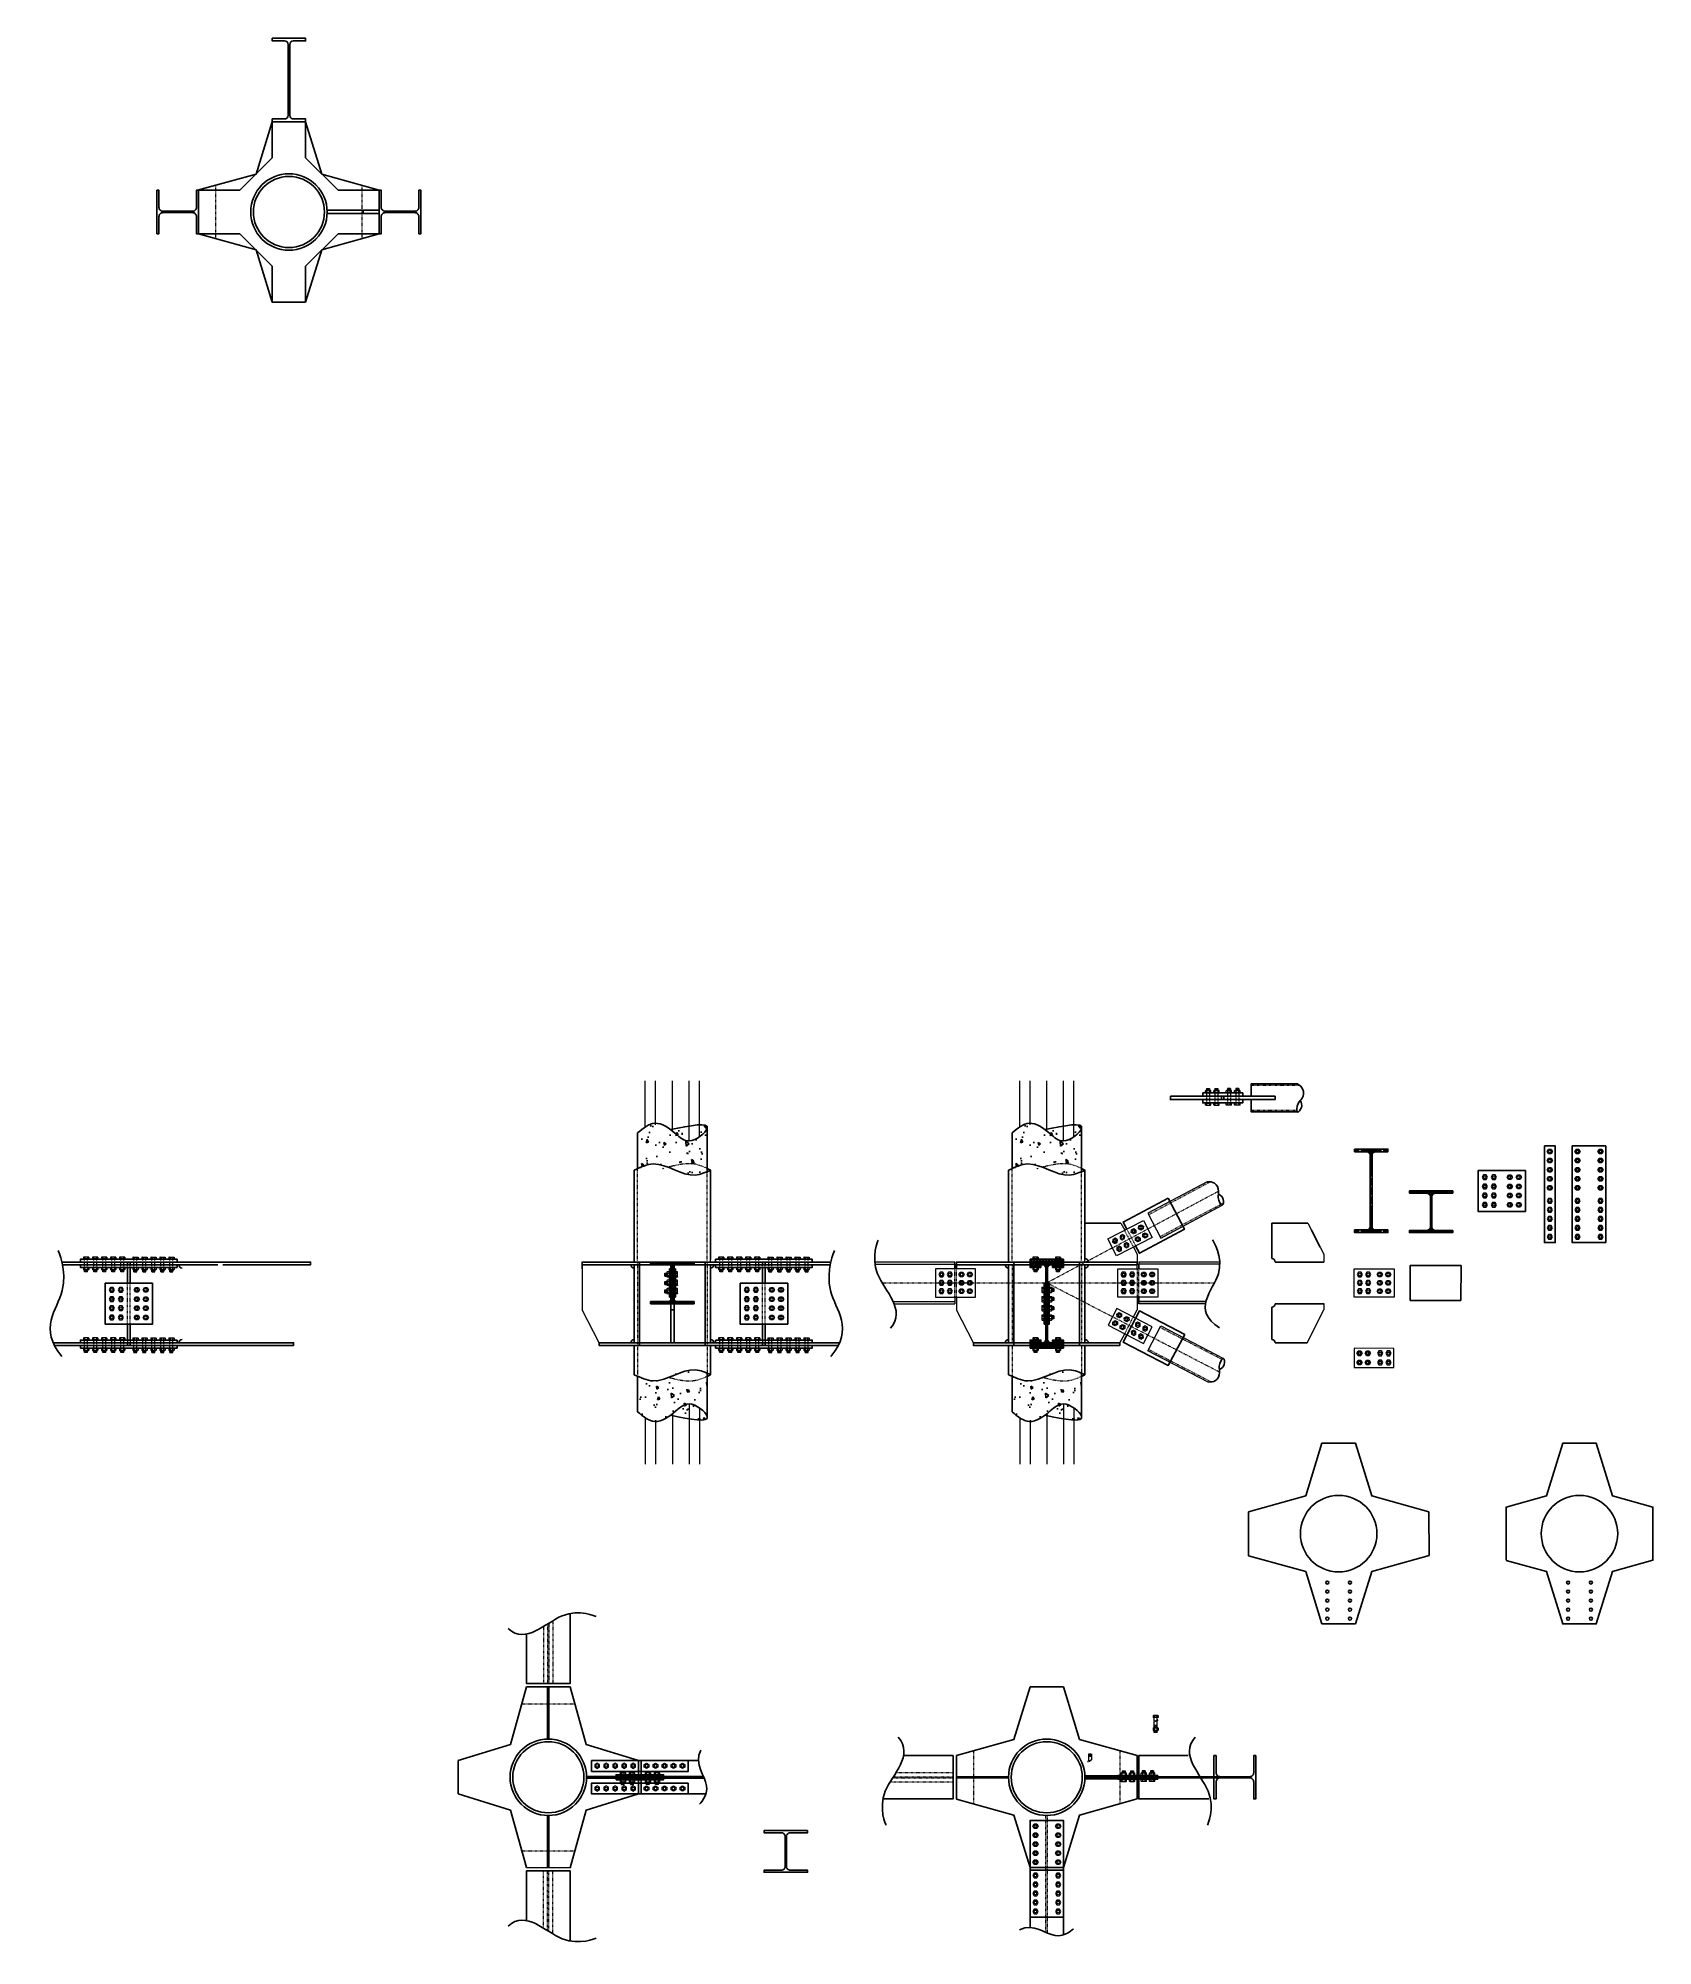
# Model space of a CAD drawing. Header units: millimetres. Extents: x -6949 to 83354, y -55091 to 16861.
# Drawn here: x 8957 to 18632, y -50931 to -39505 of the extents above; entities that cross this region are included whole.
import ezdxf

# ---------------------------------------------------------------- set-up
doc = ezdxf.new("R2010")
doc.units = ezdxf.units.MM
doc.linetypes.add('Tratto', pattern=[6.35, 3.175, -3.175])
doc.linetypes.add('TRATTO-PUNTO', pattern=[1, 0.5, -0.25, 0, -0.25])
for name, color, linetype, lineweight in [('armatura', 1, 'Continuous', 15), ('bulloni', 5, 'Continuous', 18), ('S-BEAM', 7, 'Continuous', 18), ('S-COLS', 7, 'Continuous', 18), ('S-FSTN', 7, 'Continuous', 18), ('SEZIONI acciaio - Steel sections', 220, 'Continuous', 25), ('tratteggio', 7, 'Tratto', 15)]:
    doc.layers.add(name, color=color, linetype=linetype, lineweight=lineweight)
pattern_1 = [(98, (-2529.11, 7203.97), (133.7504, 124.72426), [19.05, -209.55]), (43, (-2529.1, 7203.97), (-165.56536, 101.651), [15.24, -167.6406]), (148.45144, (-2517.96, 7214.36), (-31.81497, 226.3753), [16.19, -178.09024]), (94.1842, (-2566.86, 7237.96), (212.6308, 173.3192), [28.575, -314.325]), (144.63556, (-2549.14, 7252.4), (-25.0191, 341.986), [24.285, -267.1356]), (39.18415, (-2566.86, 7237.96), (-25.0191, 341.986), [22.86, -251.4597]), (69, (-2540.43, 7248.34), (177.4477, 44.24268), [19.05, -209.55]), (14, (-2540.43, 7248.34), (-95.5247, 169.17366), [15.24, -167.64]), (119.45145, (-2525.64, 7252.02), (81.923, 213.41634), [16.19, -178.08994]), (85.5, (-2529.11, 7203.97), (-60.76996, 58.873644), [0, -165.608, 0, -170.18, 0, -168.275]), (55.5, (-2529.11, 7203.97), (-29.7376, 116.69058), [0, -97.028, 0, -161.798, 0, -64.135]), (15.5, (-2567.01, 7161.874), (94.9851, 96.93017), [0, -63.5, 0, -198.12, 0, -262.89]), (5.5, (-2584, 7143), (80.2222, 127.09508), [0, -82.55, 0, -131.572, 0, -186.69])]
pattern_2 = [(98, (-2529.11, 7578.97), (133.7504, 124.72426), [19.05, -209.55]), (43, (-2529.1, 7578.97), (-165.56536, 101.651), [15.24, -167.6406]), (148.45144, (-2517.96, 7589.36), (-31.81497, 226.3753), [16.19, -178.09024]), (94.1842, (-2566.86, 7612.96), (212.6308, 173.3192), [28.575, -314.325]), (144.63556, (-2549.14, 7627.4), (-25.0191, 341.986), [24.285, -267.1356]), (39.18415, (-2566.86, 7612.96), (-25.0191, 341.986), [22.86, -251.4597]), (69, (-2540.43, 7623.34), (177.4477, 44.24268), [19.05, -209.55]), (14, (-2540.43, 7623.34), (-95.5247, 169.17366), [15.24, -167.64]), (119.45145, (-2525.64, 7627.02), (81.923, 213.41634), [16.19, -178.08994]), (85.5, (-2529.11, 7578.97), (-60.76996, 58.873644), [0, -165.608, 0, -170.18, 0, -168.275]), (55.5, (-2529.11, 7578.97), (-29.7376, 116.69058), [0, -97.028, 0, -161.798, 0, -64.135]), (15.5, (-2567.01, 7536.874), (94.9851, 96.93017), [0, -63.5, 0, -198.12, 0, -262.89]), (5.5, (-2584, 7518), (80.2222, 127.09508), [0, -82.55, 0, -131.572, 0, -186.69])]
pattern_3 = [(98, (-4771.83, 7203.97), (133.7504, 124.72426), [19.05, -209.55]), (43, (-4771.83, 7203.97), (-165.56536, 101.651), [15.24, -167.6406]), (148.45144, (-4760.69, 7214.36), (-31.81497, 226.3753), [16.19, -178.09024]), (94.1842, (-4809.59, 7237.96), (212.6308, 173.3192), [28.575, -314.325]), (144.63556, (-4791.87, 7252.4), (-25.0191, 341.986), [24.285, -267.1356]), (39.18415, (-4809.59, 7237.96), (-25.0191, 341.986), [22.86, -251.4597]), (69, (-4783.15, 7248.34), (177.4477, 44.24268), [19.05, -209.55]), (14, (-4783.15, 7248.34), (-95.5247, 169.17366), [15.24, -167.64]), (119.45145, (-4768.36, 7252.02), (81.923, 213.41634), [16.19, -178.08994]), (85.5, (-4771.834, 7203.97), (-60.76996, 58.873644), [0, -165.608, 0, -170.18, 0, -168.275]), (55.5, (-4771.83, 7203.97), (-29.7376, 116.69058), [0, -97.028, 0, -161.798, 0, -64.135]), (15.5, (-4809.735, 7161.874), (94.9851, 96.93017), [0, -63.5, 0, -198.12, 0, -262.89]), (5.5, (-4826.73, 7143), (80.2222, 127.09508), [0, -82.55, 0, -131.572, 0, -186.69])]
pattern_4 = [(98, (-4771.83, 7578.97), (133.7504, 124.72426), [19.05, -209.55]), (43, (-4771.83, 7578.97), (-165.56536, 101.651), [15.24, -167.6406]), (148.45144, (-4760.69, 7589.36), (-31.81497, 226.3753), [16.19, -178.09024]), (94.1842, (-4809.59, 7612.96), (212.6308, 173.3192), [28.575, -314.325]), (144.63556, (-4791.87, 7627.4), (-25.0191, 341.986), [24.285, -267.1356]), (39.18415, (-4809.59, 7612.96), (-25.0191, 341.986), [22.86, -251.4597]), (69, (-4783.15, 7623.34), (177.4477, 44.24268), [19.05, -209.55]), (14, (-4783.15, 7623.34), (-95.5247, 169.17366), [15.24, -167.64]), (119.45145, (-4768.36, 7627.02), (81.923, 213.41634), [16.19, -178.08994]), (85.5, (-4771.834, 7578.97), (-60.76996, 58.873644), [0, -165.608, 0, -170.18, 0, -168.275]), (55.5, (-4771.83, 7578.97), (-29.7376, 116.69058), [0, -97.028, 0, -161.798, 0, -64.135]), (15.5, (-4809.735, 7536.874), (94.9851, 96.93017), [0, -63.5, 0, -198.12, 0, -262.89]), (5.5, (-4826.73, 7518), (80.2222, 127.09508), [0, -82.55, 0, -131.572, 0, -186.69])]

# ---------------------------------------------------------------- blocks, each defined once
blk = doc.blocks.new('*U39')
at = {"layer": 'bulloni'}
blk.add_lwpolyline([(-16, 0), (-8, -14), (8, -14), (16, 0), (8, 14), (-8, 14)], close=True, dxfattribs=at)
for radius in [9, 7.88]:
    blk.add_circle((0, 0), radius, dxfattribs=at)
blk = doc.blocks.new('*U40')
at = {"color": 0, "linetype": 'ByBlock', "lineweight": -2, "transparency": 16777216}
for p in [(0, 0), (136, 0), (0, -54), (0, -108), (136, -54), (136, -108), (0, -162), (0, -216), (136, -162), (136, -216)]:
    blk.add_blockref('*U39', p, dxfattribs=at)
blk = doc.blocks.new('*U41')
at = {"layer": 'bulloni'}
blk.add_lwpolyline([(-16, 0), (-8, -14), (8, -14), (16, 0), (8, 14), (-8, 14)], close=True, dxfattribs=at)
for radius in [9, 7.88]:
    blk.add_circle((0, 0), radius, dxfattribs=at)
blk = doc.blocks.new('*U42')
at = {"color": 0, "linetype": 'ByBlock', "lineweight": -2, "transparency": 16777216}
for p in [(0, 0), (136, 0), (0, -54), (0, -108), (136, -54), (136, -108), (0, -162), (0, -216), (136, -162), (136, -216)]:
    blk.add_blockref('*U41', p, dxfattribs=at)
blk = doc.blocks.new('*U43')
at = {"layer": 'bulloni'}
blk.add_lwpolyline([(-16, 0), (-8, -14), (8, -14), (16, 0), (8, 14), (-8, 14)], close=True, dxfattribs=at)
for radius in [9, 7.88]:
    blk.add_circle((0, 0), radius, dxfattribs=at)
blk = doc.blocks.new('*U44')
at = {"color": 0, "linetype": 'ByBlock', "lineweight": -2, "transparency": 16777216}
for p in [(0, 0), (55, 0), (0, -55), (0, -110), (55, -55), (55, -110), (0, -165), (55, -165)]:
    blk.add_blockref('*U43', p, dxfattribs=at)
blk = doc.blocks.new('*U45')
at = {"layer": 'bulloni'}
blk.add_lwpolyline([(-16, 0), (-8, -14), (8, -14), (16, 0), (8, 14), (-8, 14)], close=True, dxfattribs=at)
for radius in [9, 7.88]:
    blk.add_circle((0, 0), radius, dxfattribs=at)
blk = doc.blocks.new('*U46')
at = {"color": 0, "linetype": 'ByBlock', "lineweight": -2, "transparency": 16777216}
for p in [(0, 0), (55, 0), (0, -55), (0, -110), (55, -55), (55, -110), (0, -165), (55, -165)]:
    blk.add_blockref('*U45', p, dxfattribs=at)
blk = doc.blocks.new('*U47')
at = {"layer": 'bulloni'}
for p, q in [((-36, 14), (-34, 16)), ((-36, 14), (-36, -14)), ((-34, 16), (-24, 16)), ((-34, 8), (-24, 8)), ((-24, 16), (-24, -16)), ((-24, 12), (-24, -12)), ((-24, 12), (-24, 12)), ((8, 14), (9, 16)), ((8, 14), (8, -14)), ((9, 16), (22, 16)), ((9, 8), (22, 8)), ((23, 14), (22, 16)), ((23, 14), (23, -14)), ((35, 9), (23, 9)), ((26, -6), (25, 6)), ((28, -5), (28, 5)), ((31, -6), (30, 6)), ((33, -5), (33, 5)), ((35, 9), (36, 8)), ((35, 9), (35, -9)), ((36, 8), (36, -8)), ((-36, -14), (-34, -16)), ((-24, -8), (-34, -8)), ((-34, -16), (-24, -16)), ((-24, -12), (-24, -12)), ((8, -14), (9, -16)), ((22, -8), (9, -8)), ((9, -16), (22, -16)), ((23, -14), (22, -16)), ((35, -9), (23, -9)), ((36, -8), (35, -9))]:
    blk.add_line(p, q, dxfattribs=at)
for centre, radius, start, end in [((-29, 12), 6.67, 144.2621, 215.7379), ((-11, 0), 24.8, 161.6858, 198.3142), ((-23, 10), 1, 180, 270), ((15, 12), 6.67, 144.2621, 215.7379), ((33, 0), 24.8, 161.6858, 198.3142), ((16, 12), 6.67, 324.2621, 35.7379), ((-2, 0), 24.8, 341.6858, 18.3142), ((-29, -12), 6.67, 144.2621, 215.7379), ((-23, -10), 1, 90, 180), ((15, -12), 6.67, 144.2621, 215.7379), ((16, -12), 6.67, 324.2621, 35.7379)]:
    blk.add_arc(centre, radius, start, end, dxfattribs=at)
at = {"layer": 'tratteggio'}
for points in [[(-23, 9), (8, 9)], [(-23, -9), (8, -9)]]:
    blk.add_lwpolyline(points, dxfattribs=at)
blk = doc.blocks.new('*U48')
at = {"layer": 'bulloni', "color": 0, "linetype": 'ByBlock', "lineweight": -2, "transparency": 16777216}
for p in [(0, 0), (0, -55), (0, -110), (0, -165)]:
    blk.add_blockref('*U47', p, dxfattribs=at)
blk = doc.blocks.new('*U51')
at = {"layer": 'bulloni'}
blk.add_lwpolyline([(-16, 0), (-8, -14), (8, -14), (16, 0), (8, 14), (-8, 14)], close=True, dxfattribs=at)
for radius in [9, 7.88]:
    blk.add_circle((0, 0), radius, dxfattribs=at)
blk = doc.blocks.new('*U52')
at = {"color": 0, "linetype": 'ByBlock', "lineweight": -2, "transparency": 16777216}
for p in [(0, 0), (0, -54), (0, -108), (0, -162), (0, -216)]:
    blk.add_blockref('*U51', p, dxfattribs=at)
blk = doc.blocks.new('*U49')
at = {"layer": 'bulloni'}
blk.add_lwpolyline([(-16, 0), (-8, -14), (8, -14), (16, 0), (8, 14), (-8, 14)], close=True, dxfattribs=at)
for radius in [9, 7.88]:
    blk.add_circle((0, 0), radius, dxfattribs=at)
blk = doc.blocks.new('*U50')
at = {"color": 0, "linetype": 'ByBlock', "lineweight": -2, "transparency": 16777216}
for p in [(0, 0), (0, -54), (0, -108), (0, -162), (0, -216)]:
    blk.add_blockref('*U49', p, dxfattribs=at)
blk = doc.blocks.new('*U55')
at = {"layer": 'bulloni'}
blk.add_lwpolyline([(-16, 0), (-8, -14), (8, -14), (16, 0), (8, 14), (-8, 14)], close=True, dxfattribs=at)
for radius in [9, 7.88]:
    blk.add_circle((0, 0), radius, dxfattribs=at)
blk = doc.blocks.new('*U56')
at = {"color": 0, "linetype": 'ByBlock', "lineweight": -2, "transparency": 16777216}
for p in [(0, 0), (136, 0), (0, -54), (0, -108), (136, -54), (136, -108), (0, -162), (0, -216), (136, -162), (136, -216)]:
    blk.add_blockref('*U55', p, dxfattribs=at)
blk = doc.blocks.new('*U53')
at = {"layer": 'bulloni'}
blk.add_lwpolyline([(-16, 0), (-8, -14), (8, -14), (16, 0), (8, 14), (-8, 14)], close=True, dxfattribs=at)
for radius in [9, 7.88]:
    blk.add_circle((0, 0), radius, dxfattribs=at)
blk = doc.blocks.new('*U54')
at = {"color": 0, "linetype": 'ByBlock', "lineweight": -2, "transparency": 16777216}
for p in [(0, 0), (136, 0), (0, -54), (0, -108), (136, -54), (136, -108), (0, -162), (0, -216), (136, -162), (136, -216)]:
    blk.add_blockref('*U53', p, dxfattribs=at)
blk = doc.blocks.new('*U57')
at = {"layer": 'bulloni'}
blk.add_lwpolyline([(-16, 0), (-8, -14), (8, -14), (16, 0), (8, 14), (-8, 14)], close=True, dxfattribs=at)
for radius in [9, 7.88]:
    blk.add_circle((0, 0), radius, dxfattribs=at)
blk = doc.blocks.new('*U58')
at = {"color": 0, "linetype": 'ByBlock', "lineweight": -2, "transparency": 16777216}
for p in [(0, 0), (50, 0), (0, -50), (0, -100), (50, -50), (50, -100)]:
    blk.add_blockref('*U57', p, dxfattribs=at)
blk = doc.blocks.new('*U59')
at = {"layer": 'bulloni'}
blk.add_lwpolyline([(-16, 0), (-8, -14), (8, -14), (16, 0), (8, 14), (-8, 14)], close=True, dxfattribs=at)
for radius in [9, 7.88]:
    blk.add_circle((0, 0), radius, dxfattribs=at)
blk = doc.blocks.new('*U60')
at = {"color": 0, "linetype": 'ByBlock', "lineweight": -2, "transparency": 16777216}
for p in [(0, 0), (50, 0), (0, -50), (0, -100), (50, -50), (50, -100)]:
    blk.add_blockref('*U59', p, dxfattribs=at)
blk = doc.blocks.new('*U63')
at = {"layer": 'bulloni'}
blk.add_lwpolyline([(-16, 0), (-8, -14), (8, -14), (16, 0), (8, 14), (-8, 14)], close=True, dxfattribs=at)
for radius in [9, 7.88]:
    blk.add_circle((0, 0), radius, dxfattribs=at)
blk = doc.blocks.new('*U64')
at = {"color": 0, "linetype": 'ByBlock', "lineweight": -2, "transparency": 16777216}
for p in [(0, 0), (50, 0), (0, -50), (0, -100), (50, -50), (50, -100)]:
    blk.add_blockref('*U63', p, dxfattribs=at)
blk = doc.blocks.new('*U61')
at = {"layer": 'bulloni'}
blk.add_lwpolyline([(-16, 0), (-8, -14), (8, -14), (16, 0), (8, 14), (-8, 14)], close=True, dxfattribs=at)
for radius in [9, 7.88]:
    blk.add_circle((0, 0), radius, dxfattribs=at)
blk = doc.blocks.new('*U62')
at = {"color": 0, "linetype": 'ByBlock', "lineweight": -2, "transparency": 16777216}
for p in [(0, 0), (50, 0), (0, -50), (0, -100), (50, -50), (50, -100)]:
    blk.add_blockref('*U61', p, dxfattribs=at)
blk = doc.blocks.new('*U65')
at = {"layer": 'bulloni'}
blk.add_lwpolyline([(-16, 0), (-8, -14), (8, -14), (16, 0), (8, 14), (-8, 14)], close=True, dxfattribs=at)
for radius in [9, 7.88]:
    blk.add_circle((0, 0), radius, dxfattribs=at)
blk = doc.blocks.new('*U66')
at = {"color": 0, "linetype": 'ByBlock', "lineweight": -2, "transparency": 16777216}
for p in [(0, 0), (50, 0), (0, -54), (50, -54)]:
    blk.add_blockref('*U65', p, dxfattribs=at)
blk = doc.blocks.new('*U67')
at = {"layer": 'bulloni'}
blk.add_lwpolyline([(-16, 0), (-8, -14), (8, -14), (16, 0), (8, 14), (-8, 14)], close=True, dxfattribs=at)
for radius in [9, 7.88]:
    blk.add_circle((0, 0), radius, dxfattribs=at)
blk = doc.blocks.new('*U68')
at = {"color": 0, "linetype": 'ByBlock', "lineweight": -2, "transparency": 16777216}
for p in [(0, 0), (50, 0), (0, -54), (50, -54)]:
    blk.add_blockref('*U67', p, dxfattribs=at)
blk = doc.blocks.new('*U69')
at = {"layer": 'bulloni'}
blk.add_lwpolyline([(-16, 0), (-8, -14), (8, -14), (16, 0), (8, 14), (-8, 14)], close=True, dxfattribs=at)
for radius in [9, 7.88]:
    blk.add_circle((0, 0), radius, dxfattribs=at)
blk = doc.blocks.new('*U70')
at = {"color": 0, "linetype": 'ByBlock', "lineweight": -2, "transparency": 16777216}
for p in [(0, 0), (50, 0), (0, -54), (50, -54)]:
    blk.add_blockref('*U69', p, dxfattribs=at)
blk = doc.blocks.new('*U71')
at = {"layer": 'bulloni'}
blk.add_lwpolyline([(-16, 0), (-8, -14), (8, -14), (16, 0), (8, 14), (-8, 14)], close=True, dxfattribs=at)
for radius in [9, 7.88]:
    blk.add_circle((0, 0), radius, dxfattribs=at)
blk = doc.blocks.new('*U72')
at = {"color": 0, "linetype": 'ByBlock', "lineweight": -2, "transparency": 16777216}
for p in [(0, 0), (50, 0), (0, -54), (50, -54)]:
    blk.add_blockref('*U71', p, dxfattribs=at)
blk = doc.blocks.new('*U73')
at = {"layer": 'bulloni'}
blk.add_lwpolyline([(-16, 0), (-8, -14), (8, -14), (16, 0), (8, 14), (-8, 14)], close=True, dxfattribs=at)
for radius in [9, 7.88]:
    blk.add_circle((0, 0), radius, dxfattribs=at)
blk = doc.blocks.new('*U74')
at = {"color": 0, "linetype": 'ByBlock', "lineweight": -2, "transparency": 16777216}
for p in [(0, 0), (50, 0), (0, -54), (50, -54)]:
    blk.add_blockref('*U73', p, dxfattribs=at)
blk = doc.blocks.new('*U75')
at = {"layer": 'bulloni'}
blk.add_lwpolyline([(-16, 0), (-8, -14), (8, -14), (16, 0), (8, 14), (-8, 14)], close=True, dxfattribs=at)
for radius in [9, 7.88]:
    blk.add_circle((0, 0), radius, dxfattribs=at)
blk = doc.blocks.new('*U76')
at = {"color": 0, "linetype": 'ByBlock', "lineweight": -2, "transparency": 16777216}
for p in [(0, 0), (50, 0), (0, -54), (50, -54)]:
    blk.add_blockref('*U75', p, dxfattribs=at)
blk = doc.blocks.new('*U79')
at = {"layer": 'bulloni'}
blk.add_lwpolyline([(-16, 0), (-8, -14), (8, -14), (16, 0), (8, 14), (-8, 14)], close=True, dxfattribs=at)
for radius in [9, 7.88]:
    blk.add_circle((0, 0), radius, dxfattribs=at)
blk = doc.blocks.new('*U80')
at = {"color": 0, "linetype": 'ByBlock', "lineweight": -2, "transparency": 16777216}
for p in [(0, 0), (50, 0), (0, -50), (0, -100), (50, -50), (50, -100)]:
    blk.add_blockref('*U79', p, dxfattribs=at)
blk = doc.blocks.new('*U77')
at = {"layer": 'bulloni'}
blk.add_lwpolyline([(-16, 0), (-8, -14), (8, -14), (16, 0), (8, 14), (-8, 14)], close=True, dxfattribs=at)
for radius in [9, 7.88]:
    blk.add_circle((0, 0), radius, dxfattribs=at)
blk = doc.blocks.new('*U78')
at = {"color": 0, "linetype": 'ByBlock', "lineweight": -2, "transparency": 16777216}
for p in [(0, 0), (50, 0), (0, -50), (0, -100), (50, -50), (50, -100)]:
    blk.add_blockref('*U77', p, dxfattribs=at)
blk = doc.blocks.new('*U123')
at = {"layer": 'bulloni'}
blk.add_lwpolyline([(-16, 0), (-8, -14), (8, -14), (16, 0), (8, 14), (-8, 14)], close=True, dxfattribs=at)
for radius in [9, 7.88]:
    blk.add_circle((0, 0), radius, dxfattribs=at)
blk = doc.blocks.new('*U124')
at = {"color": 0, "linetype": 'ByBlock', "lineweight": -2, "transparency": 16777216}
for p in [(0, 0), (136, 0), (0, -54), (0, -108), (136, -54), (136, -108), (0, -162), (0, -216), (136, -162), (136, -216)]:
    blk.add_blockref('*U123', p, dxfattribs=at)
blk = doc.blocks.new('*U125')
at = {"layer": 'bulloni'}
blk.add_lwpolyline([(-16, 0), (-8, -14), (8, -14), (16, 0), (8, 14), (-8, 14)], close=True, dxfattribs=at)
for radius in [9, 7.88]:
    blk.add_circle((0, 0), radius, dxfattribs=at)
blk = doc.blocks.new('*U126')
at = {"color": 0, "linetype": 'ByBlock', "lineweight": -2, "transparency": 16777216}
for p in [(0, 0), (136, 0), (0, -54), (0, -108), (136, -54), (136, -108), (0, -162), (0, -216), (136, -162), (136, -216)]:
    blk.add_blockref('*U125', p, dxfattribs=at)
blk = doc.blocks.new('*U119')
at = {"layer": 'bulloni'}
for p, q in [((-36, 14), (-34, 16)), ((-36, 14), (-36, -14)), ((-34, 16), (-24, 16)), ((-34, 8), (-24, 8)), ((-24, 16), (-24, -16)), ((-24, 12), (-24, -12)), ((-24, 12), (-24, 12)), ((8, 14), (9, 16)), ((8, 14), (8, -14)), ((9, 16), (22, 16)), ((9, 8), (22, 8)), ((23, 14), (22, 16)), ((23, 14), (23, -14)), ((35, 9), (23, 9)), ((26, -6), (25, 6)), ((28, -5), (28, 5)), ((31, -6), (30, 6)), ((33, -5), (33, 5)), ((35, 9), (36, 8)), ((35, 9), (35, -9)), ((36, 8), (36, -8)), ((-36, -14), (-34, -16)), ((-24, -8), (-34, -8)), ((-34, -16), (-24, -16)), ((-24, -12), (-24, -12)), ((8, -14), (9, -16)), ((22, -8), (9, -8)), ((9, -16), (22, -16)), ((23, -14), (22, -16)), ((35, -9), (23, -9)), ((36, -8), (35, -9))]:
    blk.add_line(p, q, dxfattribs=at)
for centre, radius, start, end in [((-29, 12), 6.67, 144.2621, 215.7379), ((-11, 0), 24.8, 161.6858, 198.3142), ((-23, 10), 1, 180, 270), ((15, 12), 6.67, 144.2621, 215.7379), ((33, 0), 24.8, 161.6858, 198.3142), ((16, 12), 6.67, 324.2621, 35.7379), ((-2, 0), 24.8, 341.6858, 18.3142), ((-29, -12), 6.67, 144.2621, 215.7379), ((-23, -10), 1, 90, 180), ((15, -12), 6.67, 144.2621, 215.7379), ((16, -12), 6.67, 324.2621, 35.7379)]:
    blk.add_arc(centre, radius, start, end, dxfattribs=at)
at = {"layer": 'tratteggio'}
for points in [[(-23, 9), (8, 9)], [(-23, -9), (8, -9)]]:
    blk.add_lwpolyline(points, dxfattribs=at)
blk = doc.blocks.new('*U120')
at = {"color": 0, "linetype": 'ByBlock', "lineweight": -2, "transparency": 16777216}
for p in [(0, 0), (0, -55)]:
    blk.add_blockref('*U119', p, dxfattribs=at)
blk = doc.blocks.new('*U121')
at = {"layer": 'bulloni'}
for p, q in [((-36, 14), (-34, 16)), ((-36, 14), (-36, -14)), ((-34, 16), (-24, 16)), ((-34, 8), (-24, 8)), ((-24, 16), (-24, -16)), ((-24, 12), (-24, -12)), ((-24, 12), (-24, 12)), ((8, 14), (9, 16)), ((8, 14), (8, -14)), ((9, 16), (22, 16)), ((9, 8), (22, 8)), ((23, 14), (22, 16)), ((23, 14), (23, -14)), ((35, 9), (23, 9)), ((26, -6), (25, 6)), ((28, -5), (28, 5)), ((31, -6), (30, 6)), ((33, -5), (33, 5)), ((35, 9), (36, 8)), ((35, 9), (35, -9)), ((36, 8), (36, -8)), ((-36, -14), (-34, -16)), ((-24, -8), (-34, -8)), ((-34, -16), (-24, -16)), ((-24, -12), (-24, -12)), ((8, -14), (9, -16)), ((22, -8), (9, -8)), ((9, -16), (22, -16)), ((23, -14), (22, -16)), ((35, -9), (23, -9)), ((36, -8), (35, -9))]:
    blk.add_line(p, q, dxfattribs=at)
for centre, radius, start, end in [((-29, 12), 6.67, 144.2621, 215.7379), ((-11, 0), 24.8, 161.6858, 198.3142), ((-23, 10), 1, 180, 270), ((15, 12), 6.67, 144.2621, 215.7379), ((33, 0), 24.8, 161.6858, 198.3142), ((16, 12), 6.67, 324.2621, 35.7379), ((-2, 0), 24.8, 341.6858, 18.3142), ((-29, -12), 6.67, 144.2621, 215.7379), ((-23, -10), 1, 90, 180), ((15, -12), 6.67, 144.2621, 215.7379), ((16, -12), 6.67, 324.2621, 35.7379)]:
    blk.add_arc(centre, radius, start, end, dxfattribs=at)
at = {"layer": 'tratteggio'}
for points in [[(-23, 9), (8, 9)], [(-23, -9), (8, -9)]]:
    blk.add_lwpolyline(points, dxfattribs=at)
blk = doc.blocks.new('*U122')
at = {"color": 0, "linetype": 'ByBlock', "lineweight": -2, "transparency": 16777216}
for p in [(0, 0), (0, -55)]:
    blk.add_blockref('*U121', p, dxfattribs=at)
blk = doc.blocks.new('*U127')
at = {"layer": 'bulloni'}
for p, q in [((-14, 19), (-16, 18)), ((-16, 5), (-16, 18)), ((-14, 4), (-16, 5)), ((-14, 19), (14, 19)), ((-14, 4), (14, 4)), ((-9, 31), (-8, 32)), ((-9, 31), (-9, 19)), ((-9, 31), (9, 31)), ((-8, 32), (8, 32)), ((-8, 5), (-8, 18)), ((6, 27), (-6, 26)), ((6, 22), (-6, 21)), ((5, 29), (-5, 29)), ((5, 24), (-5, 24)), ((8, 32), (9, 31)), ((8, 18), (8, 5)), ((9, 31), (9, 19)), ((14, 19), (16, 18)), ((14, 4), (16, 5)), ((16, 5), (16, 18)), ((-16, -20), (16, -20)), ((-16, -30), (-16, -20)), ((-14, -32), (-16, -30)), ((-14, -32), (14, -32)), ((-13, -20), (12, -20)), ((-13, -20), (-13, -20)), ((-8, -30), (-8, -20)), ((8, -20), (8, -30)), ((12, -20), (12, -20)), ((14, -32), (16, -30)), ((16, -30), (16, -20))]:
    blk.add_line(p, q, dxfattribs=at)
at = {"layer": 'bulloni', "linetype": 'Tratto'}
for p, q in [((-9, 4), (-9, -19)), ((9, 4), (9, -19))]:
    blk.add_line(p, q, dxfattribs=at)
at = {"layer": 'bulloni'}
for centre, radius, start, end in [((-12, 12), 6.67, 54.2621, 125.7379), ((-12, 11), 6.67, 234.2621, 305.7379), ((0, -6), 24.8, 71.6858, 108.3142), ((0, 29), 24.8, 251.6858, 288.3142), ((12, 12), 6.67, 54.2621, 125.7379), ((12, 11), 6.67, 234.2621, 305.7379), ((-12, -25), 6.67, 234.2621, 305.7379), ((-10, -19), 1, 270, 0), ((0, -7), 24.8, 251.6858, 288.3142), ((12, -25), 6.67, 234.2621, 305.7379), ((10, -19), 1, 180, 270)]:
    blk.add_arc(centre, radius, start, end, dxfattribs=at)
blk = doc.blocks.new('*U128')
at = {"color": 0, "linetype": 'ByBlock', "lineweight": -2, "transparency": 16777216}
for p in [(0, 0), (50, 0)]:
    blk.add_blockref('*U127', p, dxfattribs=at)
blk = doc.blocks.new('*U129')
at = {"layer": 'bulloni'}
for p, q in [((-14, 19), (-16, 18)), ((-16, 5), (-16, 18)), ((-14, 4), (-16, 5)), ((-14, 19), (14, 19)), ((-14, 4), (14, 4)), ((-9, 31), (-8, 32)), ((-9, 31), (-9, 19)), ((-9, 31), (9, 31)), ((-8, 32), (8, 32)), ((-8, 5), (-8, 18)), ((6, 27), (-6, 26)), ((6, 22), (-6, 21)), ((5, 29), (-5, 29)), ((5, 24), (-5, 24)), ((8, 32), (9, 31)), ((8, 18), (8, 5)), ((9, 31), (9, 19)), ((14, 19), (16, 18)), ((14, 4), (16, 5)), ((16, 5), (16, 18)), ((-16, -20), (16, -20)), ((-16, -30), (-16, -20)), ((-14, -32), (-16, -30)), ((-14, -32), (14, -32)), ((-13, -20), (12, -20)), ((-13, -20), (-13, -20)), ((-8, -30), (-8, -20)), ((8, -20), (8, -30)), ((12, -20), (12, -20)), ((14, -32), (16, -30)), ((16, -30), (16, -20))]:
    blk.add_line(p, q, dxfattribs=at)
at = {"layer": 'bulloni', "linetype": 'Tratto'}
for p, q in [((-9, 4), (-9, -19)), ((9, 4), (9, -19))]:
    blk.add_line(p, q, dxfattribs=at)
at = {"layer": 'bulloni'}
for centre, radius, start, end in [((-12, 12), 6.67, 54.2621, 125.7379), ((-12, 11), 6.67, 234.2621, 305.7379), ((0, -6), 24.8, 71.6858, 108.3142), ((0, 29), 24.8, 251.6858, 288.3142), ((12, 12), 6.67, 54.2621, 125.7379), ((12, 11), 6.67, 234.2621, 305.7379), ((-12, -25), 6.67, 234.2621, 305.7379), ((-10, -19), 1, 270, 0), ((0, -7), 24.8, 251.6858, 288.3142), ((12, -25), 6.67, 234.2621, 305.7379), ((10, -19), 1, 180, 270)]:
    blk.add_arc(centre, radius, start, end, dxfattribs=at)
blk = doc.blocks.new('*U130')
at = {"color": 0, "linetype": 'ByBlock', "lineweight": -2, "transparency": 16777216}
for p in [(0, 0), (50, 0)]:
    blk.add_blockref('*U129', p, dxfattribs=at)
blk = doc.blocks.new('*U131')
at = {"layer": 'bulloni'}
for p, q in [((-14, 38), (-16, 36)), ((-16, 24), (-16, 36)), ((-14, 23), (-16, 24)), ((-14, 38), (14, 38)), ((-14, 23), (14, 23)), ((-9, 49), (-8, 50)), ((-9, 49), (-9, 38)), ((-9, 49), (9, 49)), ((-8, 50), (8, 50)), ((-8, 24), (-8, 36)), ((6, 45), (-6, 45)), ((6, 40), (-6, 40)), ((5, 48), (-5, 47)), ((5, 43), (-5, 42)), ((8, 50), (9, 49)), ((8, 36), (8, 24)), ((9, 49), (9, 38)), ((14, 38), (16, 36)), ((14, 23), (16, 24)), ((16, 24), (16, 36)), ((-16, -39), (16, -39)), ((-16, -49), (-16, -39)), ((-14, -50), (-16, -49)), ((-14, -50), (14, -50)), ((-12, -38), (12, -38)), ((-12, -39), (-12, -38)), ((-8, -49), (-8, -39)), ((8, -39), (8, -49)), ((12, -39), (12, -38)), ((14, -50), (16, -49)), ((16, -49), (16, -39))]:
    blk.add_line(p, q, dxfattribs=at)
at = {"layer": 'bulloni', "linetype": 'Tratto'}
for points in [[(-9, 23), (-9, 23), (-9, -37)], [(9, 23), (9, 23), (9, -37)]]:
    blk.add_lwpolyline(points, dxfattribs=at)
at = {"layer": 'bulloni'}
for centre, radius, start, end in [((-12, 31), 6.67, 54.2621, 125.7379), ((-12, 29), 6.67, 234.2621, 305.7379), ((0, 13), 24.8, 71.6858, 108.3142), ((0, 47), 24.8, 251.6858, 288.3142), ((12, 31), 6.67, 54.2621, 125.7379), ((12, 29), 6.67, 234.2621, 305.7379), ((-12, -44), 6.67, 234.2621, 305.7379), ((-10, -37), 1, 270, 0), ((0, -26), 24.8, 251.6858, 288.3142), ((12, -44), 6.67, 234.2621, 305.7379), ((10, -37), 1, 180, 270)]:
    blk.add_arc(centre, radius, start, end, dxfattribs=at)
blk = doc.blocks.new('*U132')
at = {"color": 0, "linetype": 'ByBlock', "lineweight": -2, "transparency": 16777216}
for p in [(0, 0), (50, 0)]:
    blk.add_blockref('*U131', p, dxfattribs=at)
blk = doc.blocks.new('*U133')
at = {"layer": 'bulloni'}
for p, q in [((-14, 38), (-16, 36)), ((-16, 24), (-16, 36)), ((-14, 23), (-16, 24)), ((-14, 38), (14, 38)), ((-14, 23), (14, 23)), ((-9, 49), (-8, 50)), ((-9, 49), (-9, 38)), ((-9, 49), (9, 49)), ((-8, 50), (8, 50)), ((-8, 24), (-8, 36)), ((6, 45), (-6, 45)), ((6, 40), (-6, 40)), ((5, 48), (-5, 47)), ((5, 43), (-5, 42)), ((8, 50), (9, 49)), ((8, 36), (8, 24)), ((9, 49), (9, 38)), ((14, 38), (16, 36)), ((14, 23), (16, 24)), ((16, 24), (16, 36)), ((-16, -39), (16, -39)), ((-16, -49), (-16, -39)), ((-14, -50), (-16, -49)), ((-14, -50), (14, -50)), ((-12, -38), (12, -38)), ((-12, -39), (-12, -38)), ((-8, -49), (-8, -39)), ((8, -39), (8, -49)), ((12, -39), (12, -38)), ((14, -50), (16, -49)), ((16, -49), (16, -39))]:
    blk.add_line(p, q, dxfattribs=at)
at = {"layer": 'bulloni', "linetype": 'Tratto'}
for points in [[(-9, 23), (-9, 23), (-9, -37)], [(9, 23), (9, 23), (9, -37)]]:
    blk.add_lwpolyline(points, dxfattribs=at)
at = {"layer": 'bulloni'}
for centre, radius, start, end in [((-12, 31), 6.67, 54.2621, 125.7379), ((-12, 29), 6.67, 234.2621, 305.7379), ((0, 13), 24.8, 71.6858, 108.3142), ((0, 47), 24.8, 251.6858, 288.3142), ((12, 31), 6.67, 54.2621, 125.7379), ((12, 29), 6.67, 234.2621, 305.7379), ((-12, -44), 6.67, 234.2621, 305.7379), ((-10, -37), 1, 270, 0), ((0, -26), 24.8, 251.6858, 288.3142), ((12, -44), 6.67, 234.2621, 305.7379), ((10, -37), 1, 180, 270)]:
    blk.add_arc(centre, radius, start, end, dxfattribs=at)
blk = doc.blocks.new('*U134')
at = {"color": 0, "linetype": 'ByBlock', "lineweight": -2, "transparency": 16777216}
for p in [(0, 0), (50, 0)]:
    blk.add_blockref('*U133', p, dxfattribs=at)
blk = doc.blocks.new('*U135')
at = {"layer": 'bulloni'}
blk.add_lwpolyline([(-16, 0), (-8, -14), (8, -14), (16, 0), (8, 14), (-8, 14)], close=True, dxfattribs=at)
for radius in [9, 7.88]:
    blk.add_circle((0, 0), radius, dxfattribs=at)
blk = doc.blocks.new('*U136')
at = {"color": 0, "linetype": 'ByBlock', "lineweight": -2, "transparency": 16777216}
for p in [(0, 0), (55, 0), (0, -55), (0, -110), (55, -55), (55, -110), (0, -165), (55, -165)]:
    blk.add_blockref('*U135', p, dxfattribs=at)
blk = doc.blocks.new('*U137')
at = {"layer": 'bulloni'}
blk.add_lwpolyline([(-16, 0), (-8, -14), (8, -14), (16, 0), (8, 14), (-8, 14)], close=True, dxfattribs=at)
for radius in [9, 7.88]:
    blk.add_circle((0, 0), radius, dxfattribs=at)
blk = doc.blocks.new('*U138')
at = {"color": 0, "linetype": 'ByBlock', "lineweight": -2, "transparency": 16777216}
for p in [(0, 0), (55, 0), (0, -55), (0, -110), (55, -55), (55, -110), (0, -165), (55, -165)]:
    blk.add_blockref('*U137', p, dxfattribs=at)
blk = doc.blocks.new('*U139')
at = {"layer": 'bulloni'}
for p, q in [((-14, 44), (-16, 43)), ((-16, 43), (-16, 33)), ((16, 33), (-16, 33)), ((14, 44), (-14, 44)), ((-12, 33), (-12, 32)), ((12, 32), (-12, 32)), ((-8, 33), (-8, 43)), ((8, 43), (8, 33)), ((12, 33), (12, 32)), ((14, 44), (16, 43)), ((16, 43), (16, 33)), ((-14, -17), (-16, -18)), ((-16, -18), (-16, -30)), ((-14, -32), (-16, -30)), ((14, -17), (-14, -17)), ((14, -32), (-14, -32)), ((-9, -43), (-9, -32)), ((-8, -44), (-9, -43)), ((9, -43), (-9, -43)), ((-8, -30), (-8, -18)), ((8, -44), (-8, -44)), ((-6, -34), (6, -34)), ((-6, -39), (6, -39)), ((-5, -37), (5, -36)), ((-5, -42), (5, -41)), ((8, -18), (8, -30)), ((9, -43), (8, -44)), ((9, -43), (9, -32)), ((14, -17), (16, -18)), ((14, -32), (16, -30)), ((16, -18), (16, -30))]:
    blk.add_line(p, q, dxfattribs=at)
at = {"layer": 'bulloni', "linetype": 'Tratto'}
for points in [[(-9, -17), (-9, 31)], [(9, -17), (9, 31)]]:
    blk.add_lwpolyline(points, dxfattribs=at)
at = {"layer": 'bulloni'}
for centre, radius, start, end in [((-12, 38), 6.67, 54.2621, 125.7379), ((-10, 31), 1, 0, 90), ((0, 20), 24.8, 71.6858, 108.3142), ((12, 38), 6.67, 54.2621, 125.7379), ((10, 31), 1, 90, 180), ((-12, -23), 6.67, 54.2621, 125.7379), ((-12, -25), 6.67, 234.2621, 305.7379), ((0, -41), 24.8, 71.6858, 108.3142), ((0, -7), 24.8, 251.6858, 288.3142), ((12, -23), 6.67, 54.2621, 125.7379), ((12, -25), 6.67, 234.2621, 305.7379)]:
    blk.add_arc(centre, radius, start, end, dxfattribs=at)
blk = doc.blocks.new('*U140')
at = {"color": 0, "linetype": 'ByBlock', "lineweight": -2, "transparency": 16777216}
for p in [(0, 0), (54, 0), (108, 0), (162, 0), (216, 0)]:
    blk.add_blockref('*U139', p, dxfattribs=at)
blk = doc.blocks.new('*U141')
at = {"layer": 'bulloni'}
for p, q in [((-14, 44), (-16, 43)), ((-16, 43), (-16, 33)), ((16, 33), (-16, 33)), ((14, 44), (-14, 44)), ((-12, 33), (-12, 32)), ((12, 32), (-12, 32)), ((-8, 33), (-8, 43)), ((8, 43), (8, 33)), ((12, 33), (12, 32)), ((14, 44), (16, 43)), ((16, 43), (16, 33)), ((-14, -17), (-16, -18)), ((-16, -18), (-16, -30)), ((-14, -32), (-16, -30)), ((14, -17), (-14, -17)), ((14, -32), (-14, -32)), ((-9, -43), (-9, -32)), ((-8, -44), (-9, -43)), ((9, -43), (-9, -43)), ((-8, -30), (-8, -18)), ((8, -44), (-8, -44)), ((-6, -34), (6, -34)), ((-6, -39), (6, -39)), ((-5, -37), (5, -36)), ((-5, -42), (5, -41)), ((8, -18), (8, -30)), ((9, -43), (8, -44)), ((9, -43), (9, -32)), ((14, -17), (16, -18)), ((14, -32), (16, -30)), ((16, -18), (16, -30))]:
    blk.add_line(p, q, dxfattribs=at)
at = {"layer": 'bulloni', "linetype": 'Tratto'}
for points in [[(-9, -17), (-9, 31)], [(9, -17), (9, 31)]]:
    blk.add_lwpolyline(points, dxfattribs=at)
at = {"layer": 'bulloni'}
for centre, radius, start, end in [((-12, 38), 6.67, 54.2621, 125.7379), ((-10, 31), 1, 0, 90), ((0, 20), 24.8, 71.6858, 108.3142), ((12, 38), 6.67, 54.2621, 125.7379), ((10, 31), 1, 90, 180), ((-12, -23), 6.67, 54.2621, 125.7379), ((-12, -25), 6.67, 234.2621, 305.7379), ((0, -41), 24.8, 71.6858, 108.3142), ((0, -7), 24.8, 251.6858, 288.3142), ((12, -23), 6.67, 54.2621, 125.7379), ((12, -25), 6.67, 234.2621, 305.7379)]:
    blk.add_arc(centre, radius, start, end, dxfattribs=at)
blk = doc.blocks.new('*U142')
at = {"color": 0, "linetype": 'ByBlock', "lineweight": -2, "transparency": 16777216}
for p in [(0, 0), (54, 0), (108, 0), (162, 0), (216, 0)]:
    blk.add_blockref('*U141', p, dxfattribs=at)
blk = doc.blocks.new('*U144')
at = {"layer": 'bulloni'}
for p, q in [((-14, 44), (-16, 43)), ((-16, 43), (-16, 33)), ((16, 33), (-16, 33)), ((14, 44), (-14, 44)), ((-12, 33), (-12, 32)), ((12, 32), (-12, 32)), ((-8, 33), (-8, 43)), ((8, 43), (8, 33)), ((12, 33), (12, 32)), ((14, 44), (16, 43)), ((16, 43), (16, 33)), ((-14, -17), (-16, -18)), ((-16, -18), (-16, -30)), ((-14, -32), (-16, -30)), ((14, -17), (-14, -17)), ((14, -32), (-14, -32)), ((-9, -43), (-9, -32)), ((-8, -44), (-9, -43)), ((9, -43), (-9, -43)), ((-8, -30), (-8, -18)), ((8, -44), (-8, -44)), ((-6, -34), (6, -34)), ((-6, -39), (6, -39)), ((-5, -37), (5, -36)), ((-5, -42), (5, -41)), ((8, -18), (8, -30)), ((9, -43), (8, -44)), ((9, -43), (9, -32)), ((14, -17), (16, -18)), ((14, -32), (16, -30)), ((16, -18), (16, -30))]:
    blk.add_line(p, q, dxfattribs=at)
at = {"layer": 'bulloni', "linetype": 'Tratto'}
for points in [[(-9, -17), (-9, 31)], [(9, -17), (9, 31)]]:
    blk.add_lwpolyline(points, dxfattribs=at)
at = {"layer": 'bulloni'}
for centre, radius, start, end in [((-12, 38), 6.67, 54.2621, 125.7379), ((-10, 31), 1, 0, 90), ((0, 20), 24.8, 71.6858, 108.3142), ((12, 38), 6.67, 54.2621, 125.7379), ((10, 31), 1, 90, 180), ((-12, -23), 6.67, 54.2621, 125.7379), ((-12, -25), 6.67, 234.2621, 305.7379), ((0, -41), 24.8, 71.6858, 108.3142), ((0, -7), 24.8, 251.6858, 288.3142), ((12, -23), 6.67, 54.2621, 125.7379), ((12, -25), 6.67, 234.2621, 305.7379)]:
    blk.add_arc(centre, radius, start, end, dxfattribs=at)
blk = doc.blocks.new('*U145')
at = {"color": 0, "linetype": 'ByBlock', "lineweight": -2, "transparency": 16777216}
for p in [(0, 0), (54, 0), (108, 0), (162, 0), (216, 0)]:
    blk.add_blockref('*U144', p, dxfattribs=at)
blk = doc.blocks.new('*U146')
at = {"layer": 'bulloni'}
for p, q in [((-14, 44), (-16, 43)), ((-16, 43), (-16, 33)), ((16, 33), (-16, 33)), ((14, 44), (-14, 44)), ((-12, 33), (-12, 32)), ((12, 32), (-12, 32)), ((-8, 33), (-8, 43)), ((8, 43), (8, 33)), ((12, 33), (12, 32)), ((14, 44), (16, 43)), ((16, 43), (16, 33)), ((-14, -17), (-16, -18)), ((-16, -18), (-16, -30)), ((-14, -32), (-16, -30)), ((14, -17), (-14, -17)), ((14, -32), (-14, -32)), ((-9, -43), (-9, -32)), ((-8, -44), (-9, -43)), ((9, -43), (-9, -43)), ((-8, -30), (-8, -18)), ((8, -44), (-8, -44)), ((-6, -34), (6, -34)), ((-6, -39), (6, -39)), ((-5, -37), (5, -36)), ((-5, -42), (5, -41)), ((8, -18), (8, -30)), ((9, -43), (8, -44)), ((9, -43), (9, -32)), ((14, -17), (16, -18)), ((14, -32), (16, -30)), ((16, -18), (16, -30))]:
    blk.add_line(p, q, dxfattribs=at)
at = {"layer": 'bulloni', "linetype": 'Tratto'}
for points in [[(-9, -17), (-9, 31)], [(9, -17), (9, 31)]]:
    blk.add_lwpolyline(points, dxfattribs=at)
at = {"layer": 'bulloni'}
for centre, radius, start, end in [((-12, 38), 6.67, 54.2621, 125.7379), ((-10, 31), 1, 0, 90), ((0, 20), 24.8, 71.6858, 108.3142), ((12, 38), 6.67, 54.2621, 125.7379), ((10, 31), 1, 90, 180), ((-12, -23), 6.67, 54.2621, 125.7379), ((-12, -25), 6.67, 234.2621, 305.7379), ((0, -41), 24.8, 71.6858, 108.3142), ((0, -7), 24.8, 251.6858, 288.3142), ((12, -23), 6.67, 54.2621, 125.7379), ((12, -25), 6.67, 234.2621, 305.7379)]:
    blk.add_arc(centre, radius, start, end, dxfattribs=at)
blk = doc.blocks.new('*U143')
at = {"color": 0, "linetype": 'ByBlock', "lineweight": -2, "transparency": 16777216}
for p in [(0, 0), (54, 0), (108, 0), (162, 0), (216, 0)]:
    blk.add_blockref('*U146', p, dxfattribs=at)
blk = doc.blocks.new('*U171')
at = {"layer": 'bulloni'}
blk.add_lwpolyline([(-16, 0), (-8, -14), (8, -14), (16, 0), (8, 14), (-8, 14)], close=True, dxfattribs=at)
for radius in [9, 7.88]:
    blk.add_circle((0, 0), radius, dxfattribs=at)
blk = doc.blocks.new('*U172')
at = {"color": 0, "linetype": 'ByBlock', "lineweight": -2, "transparency": 16777216}
for p in [(0, 0), (55, 0), (0, -55), (0, -110), (55, -55), (55, -110), (0, -165), (55, -165)]:
    blk.add_blockref('*U171', p, dxfattribs=at)
blk = doc.blocks.new('*U173')
at = {"layer": 'bulloni'}
blk.add_lwpolyline([(-16, 0), (-8, -14), (8, -14), (16, 0), (8, 14), (-8, 14)], close=True, dxfattribs=at)
for radius in [9, 7.88]:
    blk.add_circle((0, 0), radius, dxfattribs=at)
blk = doc.blocks.new('*U174')
at = {"color": 0, "linetype": 'ByBlock', "lineweight": -2, "transparency": 16777216}
for p in [(0, 0), (55, 0), (0, -55), (0, -110), (55, -55), (55, -110), (0, -165), (55, -165)]:
    blk.add_blockref('*U173', p, dxfattribs=at)
blk = doc.blocks.new('*U175')
at = {"layer": 'bulloni'}
for p, q in [((-14, 44), (-16, 43)), ((-16, 43), (-16, 33)), ((16, 33), (-16, 33)), ((14, 44), (-14, 44)), ((-12, 33), (-12, 32)), ((12, 32), (-12, 32)), ((-8, 33), (-8, 43)), ((8, 43), (8, 33)), ((12, 33), (12, 32)), ((14, 44), (16, 43)), ((16, 43), (16, 33)), ((-14, -17), (-16, -18)), ((-16, -18), (-16, -30)), ((-14, -32), (-16, -30)), ((14, -17), (-14, -17)), ((14, -32), (-14, -32)), ((-9, -43), (-9, -32)), ((-8, -44), (-9, -43)), ((9, -43), (-9, -43)), ((-8, -30), (-8, -18)), ((8, -44), (-8, -44)), ((-6, -34), (6, -34)), ((-6, -39), (6, -39)), ((-5, -37), (5, -36)), ((-5, -42), (5, -41)), ((8, -18), (8, -30)), ((9, -43), (8, -44)), ((9, -43), (9, -32)), ((14, -17), (16, -18)), ((14, -32), (16, -30)), ((16, -18), (16, -30))]:
    blk.add_line(p, q, dxfattribs=at)
at = {"layer": 'bulloni', "linetype": 'Tratto'}
for points in [[(-9, -17), (-9, 31)], [(9, -17), (9, 31)]]:
    blk.add_lwpolyline(points, dxfattribs=at)
at = {"layer": 'bulloni'}
for centre, radius, start, end in [((-12, 38), 6.67, 54.2621, 125.7379), ((-10, 31), 1, 0, 90), ((0, 20), 24.8, 71.6858, 108.3142), ((12, 38), 6.67, 54.2621, 125.7379), ((10, 31), 1, 90, 180), ((-12, -23), 6.67, 54.2621, 125.7379), ((-12, -25), 6.67, 234.2621, 305.7379), ((0, -41), 24.8, 71.6858, 108.3142), ((0, -7), 24.8, 251.6858, 288.3142), ((12, -23), 6.67, 54.2621, 125.7379), ((12, -25), 6.67, 234.2621, 305.7379)]:
    blk.add_arc(centre, radius, start, end, dxfattribs=at)
blk = doc.blocks.new('*U176')
at = {"color": 0, "linetype": 'ByBlock', "lineweight": -2, "transparency": 16777216}
for p in [(0, 0), (54, 0), (108, 0), (162, 0), (216, 0)]:
    blk.add_blockref('*U175', p, dxfattribs=at)
blk = doc.blocks.new('*U177')
at = {"layer": 'bulloni'}
for p, q in [((-14, 44), (-16, 43)), ((-16, 43), (-16, 33)), ((16, 33), (-16, 33)), ((14, 44), (-14, 44)), ((-12, 33), (-12, 32)), ((12, 32), (-12, 32)), ((-8, 33), (-8, 43)), ((8, 43), (8, 33)), ((12, 33), (12, 32)), ((14, 44), (16, 43)), ((16, 43), (16, 33)), ((-14, -17), (-16, -18)), ((-16, -18), (-16, -30)), ((-14, -32), (-16, -30)), ((14, -17), (-14, -17)), ((14, -32), (-14, -32)), ((-9, -43), (-9, -32)), ((-8, -44), (-9, -43)), ((9, -43), (-9, -43)), ((-8, -30), (-8, -18)), ((8, -44), (-8, -44)), ((-6, -34), (6, -34)), ((-6, -39), (6, -39)), ((-5, -37), (5, -36)), ((-5, -42), (5, -41)), ((8, -18), (8, -30)), ((9, -43), (8, -44)), ((9, -43), (9, -32)), ((14, -17), (16, -18)), ((14, -32), (16, -30)), ((16, -18), (16, -30))]:
    blk.add_line(p, q, dxfattribs=at)
at = {"layer": 'bulloni', "linetype": 'Tratto'}
for points in [[(-9, -17), (-9, 31)], [(9, -17), (9, 31)]]:
    blk.add_lwpolyline(points, dxfattribs=at)
at = {"layer": 'bulloni'}
for centre, radius, start, end in [((-12, 38), 6.67, 54.2621, 125.7379), ((-10, 31), 1, 0, 90), ((0, 20), 24.8, 71.6858, 108.3142), ((12, 38), 6.67, 54.2621, 125.7379), ((10, 31), 1, 90, 180), ((-12, -23), 6.67, 54.2621, 125.7379), ((-12, -25), 6.67, 234.2621, 305.7379), ((0, -41), 24.8, 71.6858, 108.3142), ((0, -7), 24.8, 251.6858, 288.3142), ((12, -23), 6.67, 54.2621, 125.7379), ((12, -25), 6.67, 234.2621, 305.7379)]:
    blk.add_arc(centre, radius, start, end, dxfattribs=at)
blk = doc.blocks.new('*U178')
at = {"color": 0, "linetype": 'ByBlock', "lineweight": -2, "transparency": 16777216}
for p in [(0, 0), (54, 0), (108, 0), (162, 0), (216, 0)]:
    blk.add_blockref('*U177', p, dxfattribs=at)
blk = doc.blocks.new('*U180')
at = {"layer": 'bulloni'}
for p, q in [((-14, 44), (-16, 43)), ((-16, 43), (-16, 33)), ((16, 33), (-16, 33)), ((14, 44), (-14, 44)), ((-12, 33), (-12, 32)), ((12, 32), (-12, 32)), ((-8, 33), (-8, 43)), ((8, 43), (8, 33)), ((12, 33), (12, 32)), ((14, 44), (16, 43)), ((16, 43), (16, 33)), ((-14, -17), (-16, -18)), ((-16, -18), (-16, -30)), ((-14, -32), (-16, -30)), ((14, -17), (-14, -17)), ((14, -32), (-14, -32)), ((-9, -43), (-9, -32)), ((-8, -44), (-9, -43)), ((9, -43), (-9, -43)), ((-8, -30), (-8, -18)), ((8, -44), (-8, -44)), ((-6, -34), (6, -34)), ((-6, -39), (6, -39)), ((-5, -37), (5, -36)), ((-5, -42), (5, -41)), ((8, -18), (8, -30)), ((9, -43), (8, -44)), ((9, -43), (9, -32)), ((14, -17), (16, -18)), ((14, -32), (16, -30)), ((16, -18), (16, -30))]:
    blk.add_line(p, q, dxfattribs=at)
at = {"layer": 'bulloni', "linetype": 'Tratto'}
for points in [[(-9, -17), (-9, 31)], [(9, -17), (9, 31)]]:
    blk.add_lwpolyline(points, dxfattribs=at)
at = {"layer": 'bulloni'}
for centre, radius, start, end in [((-12, 38), 6.67, 54.2621, 125.7379), ((-10, 31), 1, 0, 90), ((0, 20), 24.8, 71.6858, 108.3142), ((12, 38), 6.67, 54.2621, 125.7379), ((10, 31), 1, 90, 180), ((-12, -23), 6.67, 54.2621, 125.7379), ((-12, -25), 6.67, 234.2621, 305.7379), ((0, -41), 24.8, 71.6858, 108.3142), ((0, -7), 24.8, 251.6858, 288.3142), ((12, -23), 6.67, 54.2621, 125.7379), ((12, -25), 6.67, 234.2621, 305.7379)]:
    blk.add_arc(centre, radius, start, end, dxfattribs=at)
blk = doc.blocks.new('*U181')
at = {"color": 0, "linetype": 'ByBlock', "lineweight": -2, "transparency": 16777216}
for p in [(0, 0), (54, 0), (108, 0), (162, 0), (216, 0)]:
    blk.add_blockref('*U180', p, dxfattribs=at)
blk = doc.blocks.new('*U182')
at = {"layer": 'bulloni'}
for p, q in [((-14, 44), (-16, 43)), ((-16, 43), (-16, 33)), ((16, 33), (-16, 33)), ((14, 44), (-14, 44)), ((-12, 33), (-12, 32)), ((12, 32), (-12, 32)), ((-8, 33), (-8, 43)), ((8, 43), (8, 33)), ((12, 33), (12, 32)), ((14, 44), (16, 43)), ((16, 43), (16, 33)), ((-14, -17), (-16, -18)), ((-16, -18), (-16, -30)), ((-14, -32), (-16, -30)), ((14, -17), (-14, -17)), ((14, -32), (-14, -32)), ((-9, -43), (-9, -32)), ((-8, -44), (-9, -43)), ((9, -43), (-9, -43)), ((-8, -30), (-8, -18)), ((8, -44), (-8, -44)), ((-6, -34), (6, -34)), ((-6, -39), (6, -39)), ((-5, -37), (5, -36)), ((-5, -42), (5, -41)), ((8, -18), (8, -30)), ((9, -43), (8, -44)), ((9, -43), (9, -32)), ((14, -17), (16, -18)), ((14, -32), (16, -30)), ((16, -18), (16, -30))]:
    blk.add_line(p, q, dxfattribs=at)
at = {"layer": 'bulloni', "linetype": 'Tratto'}
for points in [[(-9, -17), (-9, 31)], [(9, -17), (9, 31)]]:
    blk.add_lwpolyline(points, dxfattribs=at)
at = {"layer": 'bulloni'}
for centre, radius, start, end in [((-12, 38), 6.67, 54.2621, 125.7379), ((-10, 31), 1, 0, 90), ((0, 20), 24.8, 71.6858, 108.3142), ((12, 38), 6.67, 54.2621, 125.7379), ((10, 31), 1, 90, 180), ((-12, -23), 6.67, 54.2621, 125.7379), ((-12, -25), 6.67, 234.2621, 305.7379), ((0, -41), 24.8, 71.6858, 108.3142), ((0, -7), 24.8, 251.6858, 288.3142), ((12, -23), 6.67, 54.2621, 125.7379), ((12, -25), 6.67, 234.2621, 305.7379)]:
    blk.add_arc(centre, radius, start, end, dxfattribs=at)
blk = doc.blocks.new('*U179')
at = {"color": 0, "linetype": 'ByBlock', "lineweight": -2, "transparency": 16777216}
for p in [(0, 0), (54, 0), (108, 0), (162, 0), (216, 0)]:
    blk.add_blockref('*U182', p, dxfattribs=at)

msp = doc.modelspace()

# ---------------------------------------------------------------- hatches: boundary and pattern name
h = msp.add_hatch()
h.set_pattern_fill('AR-CONC', color=256, angle=48)
h.set_pattern_definition(pattern_3)
edge = h.paths.add_edge_path()
edge.add_spline(control_points=[(12966, -46267), (12979, -46272), (13004, -46292), (12807, -46347), (12692, -46211), (12568, -46267), (12529, -46285)], knot_values=[0, 0, 0, 0, 45.407627, 140.616608, 401.158014, 520.952692, 520.952692, 520.952692, 520.952692], degree=3, periodic=0)
edge.add_spline(control_points=[(12727, -46269), (12766, -46256), (12828, -46235), (12942, -46257), (12966, -46267)], knot_values=[520.952692, 520.952692, 520.952692, 520.952692, 661.870194, 742.137317, 742.137317, 742.137317, 742.137317], degree=3, periodic=0)
edge.add_line((12966, -46267), (12966, -46036))
edge.add_spline(control_points=[(12966, -46036), (12957, -46061), (12863, -46142), (12766, -46055), (12658, -45974), (12583, -46034), (12549, -46061)], knot_values=[0, 0, 0, 0, 131.239549, 220.736104, 362.085282, 480.202566, 480.202566, 480.202566, 480.202566], degree=3, periodic=0)
edge.add_line((12549, -46061), (12549, -46276))
h = msp.add_hatch()
h.set_pattern_fill('AR-CONC', color=256, angle=48)
h.set_pattern_definition(pattern_3)
edge = h.paths.add_edge_path()
edge.add_spline(control_points=[(12810, -46093), (12825, -46103), (12851, -46115), (12882, -46106), (12895, -46100)], knot_values=[296.943431, 296.943431, 296.943431, 296.943431, 348.963017, 385.423919, 385.423919, 385.423919, 385.423919], degree=3, periodic=0)
edge.add_line((12895, -46100), (12895, -46015))
edge.add_spline(control_points=[(12895, -46015), (12871, -46018), (12841, -46023), (12810, -46029)], knot_values=[599.118576, 599.118576, 599.118576, 599.118576, 659.961978, 659.961978, 659.961978, 659.961978], degree=3, periodic=0)
edge.add_line((12810, -46029), (12810, -46093))
edge = h.paths.add_edge_path()
edge.add_spline(control_points=[(12895, -46100), (12907, -46094), (12918, -46087), (12928, -46080)], knot_values=[385.423919, 385.423919, 385.423919, 385.423919, 418.092894, 418.092894, 418.092894, 418.092894], degree=3, periodic=0)
edge.add_line((12928, -46080), (12928, -46013))
edge.add_spline(control_points=[(12928, -46013), (12918, -46013), (12907, -46014), (12895, -46015)], knot_values=[569.345924, 569.345924, 569.345924, 569.345924, 599.118576, 599.118576, 599.118576, 599.118576], degree=3, periodic=0)
edge.add_line((12895, -46015), (12895, -46100))
edge = h.paths.add_edge_path()
edge.add_spline(control_points=[(12928, -46080), (12947, -46065), (12983, -46023), (12956, -46013), (12928, -46013)], knot_values=[418.092894, 418.092894, 418.092894, 418.092894, 480.202566, 569.345924, 569.345924, 569.345924, 569.345924], degree=3, periodic=0)
edge.add_line((12928, -46013), (12928, -46080))
edge = h.paths.add_edge_path()
edge.add_spline(control_points=[(12810, -46029), (12789, -46033), (12767, -46037), (12745, -46042)], knot_values=[659.961978, 659.961978, 659.961978, 659.961978, 701.048652, 701.048652, 701.048652, 701.048652], degree=3, periodic=0)
edge.add_spline(control_points=[(12549, -46061), (12583, -46034), (12658, -45974), (12750, -46043), (12799, -46086), (12810, -46093)], knot_values=[0, 0, 0, 0, 118.117284, 259.466462, 296.943431, 296.943431, 296.943431, 296.943431], degree=3, periodic=0)
edge.add_line((12810, -46093), (12810, -46029))
h = msp.add_hatch()
h.set_pattern_fill('AR-CONC', color=256, angle=48)
h.set_pattern_definition(pattern_1)
edge = h.paths.add_edge_path()
edge.add_spline(control_points=[(15209, -46267), (15222, -46272), (15247, -46292), (15050, -46347), (14934, -46211), (14811, -46267), (14772, -46285)], knot_values=[0, 0, 0, 0, 45.407627, 140.616608, 401.158014, 520.952692, 520.952692, 520.952692, 520.952692], degree=3, periodic=0)
edge.add_spline(control_points=[(14970, -46269), (15009, -46256), (15071, -46235), (15184, -46257), (15209, -46267)], knot_values=[520.952692, 520.952692, 520.952692, 520.952692, 661.870194, 742.137317, 742.137317, 742.137317, 742.137317], degree=3, periodic=0)
edge.add_line((15209, -46267), (15209, -46036))
edge.add_spline(control_points=[(15209, -46036), (15200, -46061), (15105, -46142), (15009, -46055), (14900, -45974), (14826, -46034), (14792, -46061)], knot_values=[0, 0, 0, 0, 131.239549, 220.736104, 362.085282, 480.202566, 480.202566, 480.202566, 480.202566], degree=3, periodic=0)
edge.add_line((14792, -46061), (14792, -46276))
h = msp.add_hatch()
h.set_pattern_fill('AR-CONC', color=256, angle=48)
h.set_pattern_definition(pattern_1)
edge = h.paths.add_edge_path()
edge.add_spline(control_points=[(15053, -46093), (15067, -46103), (15094, -46115), (15125, -46106), (15138, -46100)], knot_values=[296.943431, 296.943431, 296.943431, 296.943431, 348.963017, 385.423919, 385.423919, 385.423919, 385.423919], degree=3, periodic=0)
edge.add_line((15138, -46100), (15138, -46015))
edge.add_spline(control_points=[(15138, -46015), (15113, -46018), (15084, -46023), (15053, -46029)], knot_values=[599.118576, 599.118576, 599.118576, 599.118576, 659.961978, 659.961978, 659.961978, 659.961978], degree=3, periodic=0)
edge.add_line((15053, -46029), (15053, -46093))
edge = h.paths.add_edge_path()
edge.add_spline(control_points=[(15138, -46100), (15149, -46094), (15161, -46087), (15171, -46080)], knot_values=[385.423919, 385.423919, 385.423919, 385.423919, 418.092894, 418.092894, 418.092894, 418.092894], degree=3, periodic=0)
edge.add_line((15171, -46080), (15171, -46013))
edge.add_spline(control_points=[(15171, -46013), (15161, -46013), (15150, -46014), (15138, -46015)], knot_values=[569.345924, 569.345924, 569.345924, 569.345924, 599.118576, 599.118576, 599.118576, 599.118576], degree=3, periodic=0)
edge.add_line((15138, -46015), (15138, -46100))
edge = h.paths.add_edge_path()
edge.add_spline(control_points=[(15171, -46080), (15189, -46065), (15225, -46023), (15199, -46013), (15171, -46013)], knot_values=[418.092894, 418.092894, 418.092894, 418.092894, 480.202566, 569.345924, 569.345924, 569.345924, 569.345924], degree=3, periodic=0)
edge.add_line((15171, -46013), (15171, -46080))
edge = h.paths.add_edge_path()
edge.add_spline(control_points=[(15053, -46029), (15032, -46033), (15010, -46037), (14988, -46042)], knot_values=[659.961978, 659.961978, 659.961978, 659.961978, 701.048652, 701.048652, 701.048652, 701.048652], degree=3, periodic=0)
edge.add_spline(control_points=[(14792, -46061), (14826, -46034), (14900, -45974), (14993, -46043), (15042, -46086), (15053, -46093)], knot_values=[0, 0, 0, 0, 118.117284, 259.466462, 296.943431, 296.943431, 296.943431, 296.943431], degree=3, periodic=0)
edge.add_line((15053, -46093), (15053, -46029))
h = msp.add_hatch()
h.set_pattern_fill('ANSI31', color=256, scale=2)
h.paths.add_polyline_path([(16867, -46159), (16844, -46159), (16844, -46175), (16867, -46175)])
h.paths.add_polyline_path([(17002, -46159), (16885, -46159), (16885, -46175), (16917, -46175, -0.414214), (16938, -46196), (16938, -46318), (16949, -46318), (16949, -46196, -0.414214), (16970, -46175), (17002, -46175)])
h.paths.add_polyline_path([(17044, -46159), (17020, -46159), (17020, -46175), (17044, -46175)])
h.paths.add_polyline_path([(16949, -46336), (16938, -46336), (16938, -46373), (16949, -46373)])
h.paths.add_polyline_path([(16949, -46391), (16938, -46391), (16938, -46428), (16949, -46428)])
h = msp.add_hatch()
h.set_pattern_fill('ANSI31', color=256, scale=2)
h.paths.add_polyline_path([(16949, -46446), (16938, -46446), (16938, -46483), (16949, -46483)])
h.paths.add_polyline_path([(16949, -46501), (16938, -46501), (16938, -46622, -0.414214), (16917, -46643), (16885, -46643), (16885, -46659), (17002, -46659), (17002, -46643), (16970, -46643, -0.414214), (16949, -46622)])
h = msp.add_hatch()
h.set_pattern_fill('ANSI31', color=256, scale=2)
h.set_pattern_definition([(45, (-495.603, 425.606), (-4.4901281, 4.4901281), [])])
h.paths.add_polyline_path([(17331, -46422), (17433, -46422), (17433, -46409), (17173, -46409), (17173, -46422), (17275, -46422, -0.414214), (17299, -46446), (17299, -46475), (17307, -46475), (17307, -46446, -0.414214)])
h.paths.add_polyline_path([(17299, -46525), (17307, -46525), (17307, -46493), (17299, -46493)])
h.paths.add_polyline_path([(17307, -46543), (17299, -46543), (17299, -46575), (17307, -46575)])
h.paths.add_polyline_path([(17307, -46593), (17299, -46593), (17299, -46623, -0.414214), (17275, -46647), (17173, -46647), (17173, -46659), (17433, -46659), (17433, -46647), (17331, -46647, -0.414214), (17307, -46623)])
h = msp.add_hatch()
h.set_pattern_fill('ANSI31', color=256, scale=2)
h.paths.add_polyline_path([(16867, -46643), (16844, -46643), (16844, -46659), (16867, -46659)])
h.paths.add_polyline_path([(17044, -46643), (17020, -46643), (17020, -46659), (17044, -46659)])
h = msp.add_hatch()
h.set_pattern_fill('ANSI31', color=256, scale=2)
h.paths.add_polyline_path([(12785, -46847), (12887, -46847), (12887, -46835), (12627, -46835), (12627, -46847), (12730, -46847, -0.414214), (12754, -46871), (12754, -46901), (12761, -46901), (12761, -46871, -0.414214)])
h.paths.add_polyline_path([(12754, -46951), (12761, -46951), (12761, -46919), (12754, -46919)])
h.paths.add_polyline_path([(12761, -46969), (12754, -46969), (12754, -47001), (12761, -47001)])
h.paths.add_polyline_path([(12761, -47019), (12754, -47019), (12754, -47048, -0.414214), (12730, -47072), (12627, -47072), (12627, -47085), (12887, -47085), (12887, -47072), (12785, -47072, -0.414214), (12761, -47048)])
h = msp.add_hatch()
h.set_pattern_fill('ANSI31', color=256, scale=2, angle=90)
h.paths.add_polyline_path([(15000, -47335), (14900, -47335), (14900, -47351), (15000, -47351)])
h.paths.add_polyline_path([(15100, -47335), (15000, -47335), (15000, -47351), (15100, -47351)])
h.paths.add_polyline_path([(15000, -46819), (14942, -46819), (14942, -46835), (15000, -46835)])
h.paths.add_polyline_path([(15059, -46819), (15000, -46819), (15000, -46835), (15059, -46835)])
h.paths.add_polyline_path([(15077, -46819), (15059, -46819), (15059, -46835), (15077, -46835)])
h.paths.add_polyline_path([(15100, -46819), (15077, -46819), (15077, -46835), (15100, -46835)])
h.paths.add_polyline_path([(14942, -46819), (14924, -46819), (14924, -46835), (14942, -46835)])
h.paths.add_polyline_path([(14924, -46819), (14900, -46819), (14900, -46835), (14924, -46835)])
h = msp.add_hatch()
h.set_pattern_fill('ANSI31', color=256, scale=2, angle=90)
h.paths.add_polyline_path([(12747, -46875), (12740, -46875), (12740, -46901), (12747, -46901)])
h.paths.add_polyline_path([(12747, -46919), (12740, -46919), (12740, -46924), (12740, -46951), (12747, -46951)])
h.paths.add_polyline_path([(12747, -46969), (12740, -46969), (12740, -46974), (12740, -47001), (12747, -47001)])
h.paths.add_polyline_path([(12747, -47019), (12740, -47019), (12740, -47024), (12740, -47045), (12747, -47045)])
h = msp.add_hatch()
h.set_pattern_fill('ANSI31', color=256, scale=2, angle=90)
h.paths.add_polyline_path([(12775, -46875), (12767, -46875), (12767, -46901), (12775, -46901)])
h.paths.add_polyline_path([(12775, -46919), (12767, -46919), (12767, -46951), (12775, -46951)])
h = msp.add_hatch()
h.set_pattern_fill('ANSI31', color=256, scale=2, angle=90)
h.paths.add_polyline_path([(14965, -46851), (14942, -46851), (14942, -46867), (14946, -46867), (14965, -46867)])
h.paths.add_polyline_path([(14942, -46851), (14924, -46851), (14924, -46867), (14942, -46867)])
h.paths.add_polyline_path([(14924, -46851), (14900, -46851), (14900, -46867), (14924, -46867)])
h.paths.add_polyline_path([(15059, -46851), (15035, -46851), (15035, -46867), (15059, -46867)])
h.paths.add_polyline_path([(15077, -46851), (15059, -46851), (15059, -46867), (15077, -46867)])
h.paths.add_polyline_path([(15100, -46851), (15077, -46851), (15077, -46867), (15081, -46867), (15100, -46867)])
h.paths.add_polyline_path([(15100, -47303), (15035, -47303), (15035, -47319), (15100, -47319)])
h.paths.add_polyline_path([(14965, -47303), (14900, -47303), (14900, -47319), (14965, -47319)])
h = msp.add_hatch()
h.set_pattern_fill('ANSI31', color=256, scale=2, angle=90)
h.paths.add_polyline_path([(12775, -46969), (12767, -46969), (12767, -47001), (12775, -47001)])
h.paths.add_polyline_path([(12775, -47019), (12767, -47019), (12767, -47045), (12775, -47045)])
h = msp.add_hatch()
h.set_pattern_fill('ANSI31', color=256, scale=2, angle=90)
h.paths.add_polyline_path([(14995, -46962), (14985, -46962), (14985, -46993), (14995, -46993)])
h.paths.add_polyline_path([(15015, -46968), (15005, -46963), (15005, -46993), (15015, -46993)])
h.paths.add_polyline_path([(15015, -46962), (15005, -46962), (15005, -46963), (15015, -46968)])
h.paths.add_polyline_path([(15015, -46993), (15005, -46993), (15005, -47011), (15015, -47011)])
h.paths.add_polyline_path([(14995, -46993), (14985, -46993), (14985, -46994), (14985, -47011), (14995, -47011)])
h.paths.add_polyline_path([(14995, -47011), (14985, -47011), (14985, -47048), (14995, -47048)])
h.paths.add_polyline_path([(15015, -47011), (15005, -47011), (15005, -47048), (15015, -47048), (15015, -47044)])
h.paths.add_polyline_path([(15015, -47048), (15005, -47048), (15005, -47207), (15015, -47207)])
h.paths.add_polyline_path([(14995, -47048), (14985, -47048), (14985, -47207), (14995, -47207)])
h = msp.add_hatch()
h.set_pattern_fill('AR-CONC', color=256, angle=48)
h.set_pattern_definition(pattern_4)
edge = h.paths.add_edge_path()
edge.add_spline(control_points=[(12966, -47528), (12979, -47522), (13004, -47503), (12807, -47448), (12692, -47584), (12568, -47528), (12529, -47510)], knot_values=[0, 0, 0, 0, 45.407627, 140.616608, 401.158014, 520.952692, 520.952692, 520.952692, 520.952692], degree=3, periodic=0)
edge.add_spline(control_points=[(12727, -47526), (12766, -47539), (12828, -47560), (12942, -47538), (12966, -47528)], knot_values=[520.952692, 520.952692, 520.952692, 520.952692, 661.870194, 742.137317, 742.137317, 742.137317, 742.137317], degree=3, periodic=0)
edge.add_line((12966, -47528), (12966, -47759))
edge.add_spline(control_points=[(12966, -47759), (12957, -47734), (12863, -47653), (12766, -47739), (12658, -47821), (12583, -47761), (12549, -47733)], knot_values=[0, 0, 0, 0, 131.239549, 220.736104, 362.085282, 480.202566, 480.202566, 480.202566, 480.202566], degree=3, periodic=0)
edge.add_line((12549, -47733), (12549, -47519))
h = msp.add_hatch()
h.set_pattern_fill('AR-CONC', color=256, angle=48)
h.set_pattern_definition(pattern_2)
edge = h.paths.add_edge_path()
edge.add_spline(control_points=[(15209, -47528), (15222, -47522), (15247, -47503), (15050, -47448), (14934, -47584), (14811, -47528), (14772, -47510)], knot_values=[0, 0, 0, 0, 45.407627, 140.616608, 401.158014, 520.952692, 520.952692, 520.952692, 520.952692], degree=3, periodic=0)
edge.add_spline(control_points=[(14970, -47526), (15009, -47539), (15071, -47560), (15184, -47538), (15209, -47528)], knot_values=[520.952692, 520.952692, 520.952692, 520.952692, 661.870194, 742.137317, 742.137317, 742.137317, 742.137317], degree=3, periodic=0)
edge.add_line((15209, -47528), (15209, -47759))
edge.add_spline(control_points=[(15209, -47759), (15200, -47734), (15105, -47653), (15009, -47739), (14900, -47821), (14826, -47761), (14792, -47733)], knot_values=[0, 0, 0, 0, 131.239549, 220.736104, 362.085282, 480.202566, 480.202566, 480.202566, 480.202566], degree=3, periodic=0)
edge.add_line((14792, -47733), (14792, -47519))
h = msp.add_hatch()
h.set_pattern_fill('AR-CONC', color=256, angle=48)
h.set_pattern_definition(pattern_4)
edge = h.paths.add_edge_path()
edge.add_spline(control_points=[(12810, -47702), (12825, -47692), (12851, -47679), (12882, -47689), (12895, -47695)], knot_values=[296.943431, 296.943431, 296.943431, 296.943431, 348.963017, 385.423919, 385.423919, 385.423919, 385.423919], degree=3, periodic=0)
edge.add_line((12895, -47695), (12895, -47780))
edge.add_spline(control_points=[(12895, -47780), (12871, -47777), (12841, -47772), (12810, -47766)], knot_values=[599.118576, 599.118576, 599.118576, 599.118576, 659.961978, 659.961978, 659.961978, 659.961978], degree=3, periodic=0)
edge.add_line((12810, -47766), (12810, -47702))
edge = h.paths.add_edge_path()
edge.add_spline(control_points=[(12895, -47695), (12907, -47700), (12918, -47707), (12928, -47715)], knot_values=[385.423919, 385.423919, 385.423919, 385.423919, 418.092894, 418.092894, 418.092894, 418.092894], degree=3, periodic=0)
edge.add_line((12928, -47715), (12928, -47782))
edge.add_spline(control_points=[(12928, -47782), (12918, -47782), (12907, -47781), (12895, -47780)], knot_values=[569.345924, 569.345924, 569.345924, 569.345924, 599.118576, 599.118576, 599.118576, 599.118576], degree=3, periodic=0)
edge.add_line((12895, -47780), (12895, -47695))
edge = h.paths.add_edge_path()
edge.add_spline(control_points=[(12928, -47715), (12947, -47730), (12983, -47771), (12956, -47782), (12928, -47782)], knot_values=[418.092894, 418.092894, 418.092894, 418.092894, 480.202566, 569.345924, 569.345924, 569.345924, 569.345924], degree=3, periodic=0)
edge.add_line((12928, -47782), (12928, -47715))
edge = h.paths.add_edge_path()
edge.add_spline(control_points=[(12810, -47766), (12789, -47762), (12767, -47758), (12745, -47753)], knot_values=[659.961978, 659.961978, 659.961978, 659.961978, 701.048652, 701.048652, 701.048652, 701.048652], degree=3, periodic=0)
edge.add_spline(control_points=[(12549, -47733), (12583, -47761), (12658, -47821), (12750, -47752), (12799, -47709), (12810, -47702)], knot_values=[0, 0, 0, 0, 118.117284, 259.466462, 296.943431, 296.943431, 296.943431, 296.943431], degree=3, periodic=0)
edge.add_line((12810, -47702), (12810, -47766))
h = msp.add_hatch()
h.set_pattern_fill('AR-CONC', color=256, angle=48)
h.set_pattern_definition(pattern_2)
edge = h.paths.add_edge_path()
edge.add_spline(control_points=[(15053, -47702), (15067, -47692), (15094, -47679), (15125, -47689), (15138, -47695)], knot_values=[296.943431, 296.943431, 296.943431, 296.943431, 348.963017, 385.423919, 385.423919, 385.423919, 385.423919], degree=3, periodic=0)
edge.add_line((15138, -47695), (15138, -47780))
edge.add_spline(control_points=[(15138, -47780), (15113, -47777), (15084, -47772), (15053, -47766)], knot_values=[599.118576, 599.118576, 599.118576, 599.118576, 659.961978, 659.961978, 659.961978, 659.961978], degree=3, periodic=0)
edge.add_line((15053, -47766), (15053, -47702))
edge = h.paths.add_edge_path()
edge.add_spline(control_points=[(15138, -47695), (15149, -47700), (15161, -47707), (15171, -47715)], knot_values=[385.423919, 385.423919, 385.423919, 385.423919, 418.092894, 418.092894, 418.092894, 418.092894], degree=3, periodic=0)
edge.add_line((15171, -47715), (15171, -47782))
edge.add_spline(control_points=[(15171, -47782), (15161, -47782), (15150, -47781), (15138, -47780)], knot_values=[569.345924, 569.345924, 569.345924, 569.345924, 599.118576, 599.118576, 599.118576, 599.118576], degree=3, periodic=0)
edge.add_line((15138, -47780), (15138, -47695))
edge = h.paths.add_edge_path()
edge.add_spline(control_points=[(15171, -47715), (15189, -47730), (15225, -47771), (15199, -47782), (15171, -47782)], knot_values=[418.092894, 418.092894, 418.092894, 418.092894, 480.202566, 569.345924, 569.345924, 569.345924, 569.345924], degree=3, periodic=0)
edge.add_line((15171, -47782), (15171, -47715))
edge = h.paths.add_edge_path()
edge.add_spline(control_points=[(15053, -47766), (15032, -47762), (15010, -47758), (14988, -47753)], knot_values=[659.961978, 659.961978, 659.961978, 659.961978, 701.048652, 701.048652, 701.048652, 701.048652], degree=3, periodic=0)
edge.add_spline(control_points=[(14792, -47733), (14826, -47761), (14900, -47821), (14993, -47752), (15042, -47709), (15053, -47702)], knot_values=[0, 0, 0, 0, 118.117284, 259.466462, 296.943431, 296.943431, 296.943431, 296.943431], degree=3, periodic=0)
edge.add_line((15053, -47702), (15053, -47766))
at = {"layer": 'SEZIONI acciaio - Steel sections'}
h = msp.add_hatch(dxfattribs=at)
h.set_pattern_fill('ANSI31', color=256, scale=2)
h.paths.add_polyline_path([(15100, -46835), (14900, -46835), (14900, -46851), (14974, -46851, -0.414214), (14995, -46872), (14995, -47298, -0.414214), (14974, -47319), (14900, -47319), (14900, -47335), (15100, -47335), (15100, -47319), (15026, -47319, -0.414214), (15005, -47298), (15005, -46872, -0.414214), (15026, -46851), (15100, -46851)])

# ---------------------------------------------------------------- linework, layer by layer
for p, q in [((12529, -46851), (12529, -47319)), ((12747, -47065), (12747, -46855)), ((12767, -47065), (12767, -46855)), ((12986, -46851), (12986, -47319)), ((14772, -46851), (14772, -47319)), ((15229, -46851), (15229, -47319)), ((15426, -49910), (15666, -49910)), ((15426, -49911), (15426, -49910)), ((15426, -49933), (15426, -49931)), ((15666, -49910), (15666, -49918)), ((15666, -49925), (15666, -49933)), ((15666, -49933), (15426, -49933))]:
    msp.add_line(p, q)
for points in [[(9913, -40416), (10263, -40319), (10360, -40005)], [(10360, -40005), (10460, -40005), (10560, -40005)], [(10360, -40005), (10360, -40222)], [(10360, -40005), (10560, -40005)], [(10560, -40005), (10560, -40222)], [(10560, -40005), (10657, -40319), (11001, -40416)], [(10360, -40222), (10166, -40416)], [(10754, -40416), (10560, -40222)], [(9919, -40416), (10166, -40416)], [(9919, -40676), (9919, -40416)], [(11001, -40416), (10754, -40416)], [(10231, -40546), (10231, -40546)], [(10905, -40535), (10688, -40535)], [(10905, -40555), (10688, -40555)], [(10905, -40555), (10905, -40535)], [(10905, -40535), (11001, -40535)], [(10905, -40555), (11001, -40555)], [(9919, -40676), (10166, -40676)], [(9919, -40676), (10263, -40773), (10360, -41087)], [(10166, -40676), (10360, -40870)], [(10560, -40870), (10754, -40676)], [(10560, -41087), (10657, -40773), (11001, -40676)], [(11001, -40676), (10754, -40676)], [(10360, -41087), (10360, -40870)], [(10560, -41087), (10560, -40870)], [(10360, -41087), (10560, -41087)], [(16503, -45768), (16225, -45768), (16225, -45842)], [(15741, -45842), (16047, -45842), (16047, -45862), (15741, -45862), (15741, -45842)], [(15935, -45842), (16174, -45842), (16174, -45822), (15935, -45822), (15935, -45842)], [(15935, -45862), (16174, -45862), (16174, -45882), (15935, -45882), (15935, -45862)], [(16062, -45842), (16368, -45842), (16368, -45862), (16062, -45862), (16062, -45842)], [(16225, -45862), (16225, -45936), (16505, -45936)], [(12966, -46299), (12966, -46036)], [(15209, -46299), (15209, -46036)], [(12549, -46276), (12549, -46061)], [(14792, -46276), (14792, -46061)], [(12986, -46285), (12966, -46275)], [(15229, -46285), (15209, -46275)], [(12529, -46835), (12529, -46285)], [(12986, -46821), (12986, -46285)], [(14772, -46835), (14772, -46285)], [(15229, -46821), (15229, -46285)], [(15480, -46638), (15458, -46596), (15728, -46452)], [(15728, -46452), (15825, -46639), (15555, -46783), (15532, -46739)], [(15445, -46603), (15229, -46603)], [(16565, -46603), (16349, -46603)], [(16349, -46603), (16349, -46815)], [(17584, -46532), (17624, -46532)], [(16587, -46645), (16639, -46746)], [(9099, -46835), (9493, -46835)], [(9493, -46851), (9493, -46835)], [(10064, -46851), (10590, -46851), (10590, -46835), (9508, -46835), (9508, -46851), (10034, -46851)], [(12742, -46851), (12216, -46851), (12216, -46835), (13298, -46835), (13298, -46851), (12773, -46851)], [(12560, -47335), (12560, -47319), (12560, -46835)], [(12954, -47335), (12954, -47319), (12954, -46835)], [(13707, -46835), (13313, -46835)], [(13313, -46851), (13313, -46835)], [(14974, -46851), (14459, -46851), (14459, -46835), (15541, -46835), (15541, -46851), (15026, -46851)], [(14803, -47335), (14803, -47319), (14803, -46835)], [(15197, -47335), (15197, -47319), (15197, -46835)], [(16369, -46835), (16661, -46835)], [(9103, -46851), (9493, -46851)], [(9493, -46962), (9493, -46867)], [(9508, -46962), (9508, -46867)], [(12216, -46875), (12216, -46851)], [(13298, -46962), (13298, -46867)], [(13703, -46851), (13313, -46851)], [(13313, -46962), (13313, -46867)], [(14449, -46875), (14449, -46847)], [(14459, -46875), (14459, -46851)], [(14985, -46962), (14985, -46994)], [(15015, -46962), (15015, -47002)], [(15551, -47085), (15551, -47045)], [(12747, -47085), (12747, -47319)], [(12747, -47122), (12767, -47122)], [(12767, -47085), (12767, -47319)], [(16349, -47105), (16349, -47299)], [(16369, -47085), (16661, -47085)], [(9493, -47303), (9493, -47207)], [(9508, -47303), (9508, -47207)], [(13298, -47303), (13298, -47207)], [(13313, -47303), (13313, -47207)], [(9048, -47319), (9493, -47319)], [(9055, -47335), (9493, -47335)], [(9493, -47335), (9493, -47319)], [(10075, -47319), (10488, -47319), (10488, -47335), (9508, -47335), (9508, -47319), (10075, -47319)], [(9508, -47335), (9508, -47319)], [(12731, -47319), (12318, -47319), (12318, -47335), (13298, -47335), (13298, -47319), (12731, -47319)], [(12529, -47335), (12529, -47510)], [(12986, -47335), (12986, -47510)], [(13298, -47335), (13298, -47319)], [(13313, -47335), (13313, -47319)], [(13758, -47319), (13313, -47319)], [(13751, -47335), (13313, -47335)], [(14974, -47319), (14561, -47319), (14561, -47335), (15439, -47335), (15439, -47319), (15026, -47319)], [(14772, -47335), (14772, -47510)], [(15229, -47335), (15229, -47510)], [(16369, -47319), (16560, -47319)], [(12549, -47519), (12549, -47733)], [(12966, -47495), (12966, -47759)], [(12986, -47510), (12966, -47520)], [(14792, -47519), (14792, -47733)], [(15209, -47495), (15209, -47759)], [(15229, -47510), (15209, -47520)], [(16208, -48332), (16552, -48235), (16649, -47921)], [(16649, -47921), (16849, -47921)], [(16849, -47921), (16947, -48235), (17290, -48332)], [(17753, -48621), (17753, -48303), (17995, -48235), (18092, -47921), (18292, -47921), (18389, -48235), (18632, -48303), (18632, -48621), (18389, -48689), (18292, -49003), (18092, -49003), (17995, -48689), (17753, -48622)], [(16208, -48332), (16208, -48594)], [(17290, -48332), (17291, -48592)], [(16208, -48594), (16552, -48689), (16649, -49003)], [(16849, -49003), (16947, -48689), (17291, -48592)], [(12144, -48941), (12144, -49360), (11884, -49360), (11884, -49063)], [(16649, -49003), (16849, -49003)], [(11884, -49380), (11787, -49724), (11473, -49821)], [(11884, -49380), (12145, -49380)], [(12010, -49380), (12010, -49693)], [(12017, -49380), (12017, -49693)], [(12145, -49380), (12241, -49724), (12555, -49821)], [(14459, -49791), (14803, -49694), (14900, -49380)], [(14900, -49380), (15100, -49380)], [(15100, -49380), (15197, -49694), (15541, -49791)], [(12014, -49693), (12014, -49693)], [(14019, -50051), (14439, -50051), (14439, -49791), (14142, -49791)], [(14459, -49791), (14459, -50053)], [(15541, -49791), (15541, -50051)], [(15971, -50051), (15551, -50051), (15551, -49791), (15848, -49791)], [(11473, -49821), (11473, -50021)], [(12943, -49916), (12242, -49916)], [(12947, -49926), (12242, -49926)], [(12555, -49821), (12555, -49921), (12555, -50021)], [(12555, -49821), (12555, -50021)], [(12570, -49821), (12570, -50021)], [(12705, -49906), (12673, -49906)], [(12852, -49821), (12913, -49821)], [(14459, -49918), (14772, -49918)], [(14459, -49925), (14772, -49925)], [(14772, -49921), (14772, -49921)], [(15541, -49918), (15228, -49918)], [(15541, -49925), (15228, -49925)], [(16127, -49918), (15551, -49918)], [(16127, -49925), (15551, -49925)], [(11473, -50021), (11787, -50118), (11884, -50462)], [(12555, -50021), (12241, -50118), (12144, -50463)], [(12420, -49936), (12460, -49936)], [(12705, -49936), (12665, -49936)], [(12852, -50021), (12957, -50021)], [(12010, -50463), (12010, -50150)], [(12017, -50463), (12017, -50150)], [(14459, -50053), (14803, -50148), (14900, -50462)], [(15100, -50462), (15197, -50148), (15541, -50051)], [(11884, -50462), (12144, -50463)], [(12144, -50902), (12144, -50482), (11884, -50482), (11884, -50779)], [(14900, -50462), (15000, -50462), (15100, -50462)], [(14900, -50462), (15100, -50462)], [(14900, -50477), (15100, -50477)], [(14900, -50477), (14900, -50821)], [(15100, -50759), (15100, -50865)]]:
    msp.add_lwpolyline(points)
for points in [[(17982, -46140), (18047, -46140), (18047, -46719), (17982, -46719)], [(18149, -46140), (18349, -46140), (18349, -46719), (18149, -46719)], [(17869, -46532), (17584, -46532), (17584, -46287), (17869, -46287)], [(9790, -46835), (9211, -46835), (9211, -46819), (9790, -46819)], [(13016, -46835), (13595, -46835), (13595, -46819), (13016, -46819)], [(14900, -46819), (15100, -46819), (15100, -46835), (14900, -46835)], [(9790, -46867), (9211, -46867), (9211, -46851), (9790, -46851)], [(12740, -46875), (12747, -46875), (12747, -47045), (12740, -47045)], [(12747, -46875), (12754, -46875), (12754, -47045), (12747, -47045)], [(12761, -46875), (12767, -46875), (12767, -47045), (12761, -47045)], [(12775, -46875), (12767, -46875), (12767, -47045), (12775, -47045)], [(13016, -46867), (13595, -46867), (13595, -46851), (13016, -46851)], [(14900, -46851), (14965, -46851), (14965, -46867), (14900, -46867)], [(15035, -46851), (15100, -46851), (15100, -46867), (15035, -46867)], [(17484, -46855), (17481, -47065), (17178, -47065), (17178, -46855)], [(9643, -46962), (9358, -46962), (9358, -47207), (9643, -47207)], [(13163, -46962), (13448, -46962), (13448, -47207), (13163, -47207)], [(14995, -46962), (14985, -46962), (14985, -47207), (14995, -47207)], [(15015, -46962), (15005, -46962), (15005, -47207), (15015, -47207)], [(15827, -47269), (15728, -47454), (15458, -47315), (15555, -47128)], [(9790, -47303), (9211, -47303), (9211, -47319), (9790, -47319)], [(13016, -47303), (13595, -47303), (13595, -47319), (13016, -47319)], [(14900, -47319), (14965, -47319), (14965, -47303), (14900, -47303)], [(15035, -47319), (15100, -47319), (15100, -47303), (15035, -47303)], [(9790, -47335), (9211, -47335), (9211, -47351), (9790, -47351)], [(13016, -47335), (13595, -47335), (13595, -47351), (13016, -47351)], [(14900, -47351), (15100, -47351), (15100, -47335), (14900, -47335)], [(12852, -49821), (12852, -49886), (12273, -49886), (12273, -49821)], [(12420, -49916), (12420, -49906), (12705, -49906), (12705, -49916)], [(12420, -49936), (12420, -49926), (12705, -49926), (12705, -49936)], [(15229, -49931), (15541, -49931), (15541, -49911), (15229, -49912)], [(12852, -49956), (12852, -50021), (12273, -50021), (12273, -49956)], [(14900, -50759), (15100, -50759), (15100, -50180), (14900, -50180)]]:
    msp.add_lwpolyline(points, close=True)
for centre, radius in [((10460, -40546), 229), ((10460, -40546), 213), ((16749, -48462), 229), ((18192, -48462), 229), ((16681, -48755), 9), ((16817, -48755), 9), ((18124, -48755), 9), ((18260, -48755), 9), ((16681, -48809), 9), ((16681, -48863), 9), ((16817, -48809), 9), ((16817, -48863), 9), ((18124, -48809), 9), ((18124, -48863), 9), ((18260, -48809), 9), ((18260, -48863), 9), ((16681, -48917), 9), ((16681, -48971), 9), ((16817, -48917), 9), ((16817, -48971), 9), ((18124, -48917), 9), ((18124, -48971), 9), ((18260, -48917), 9), ((18260, -48971), 9), ((12014, -49921), 229), ((15000, -49921), 229), ((12014, -49921), 213), ((15000, -49921), 213)]:
    msp.add_circle(centre, radius)
for centre, start, end in [((15229, -46835), 0, 90), ((16349, -46835), 0, 90), ((9820, -46851), 180, 270), ((12529, -46851), 180, 270), ((12986, -46851), 270, 0), ((14772, -46851), 180, 270), ((15229, -46851), 270, 0), ((16349, -47085), 270, 0), ((9820, -47319), 90, 180), ((12529, -47319), 90, 180), ((12986, -47319), 0, 90), ((14772, -47319), 90, 180), ((15229, -47319), 0, 90), ((16349, -47319), 0, 90)]:
    msp.add_arc(centre, 20, start, end)
for points in [[(16503, -45768), (16535, -45801), (16530, -45854), (16507, -45885), (16502, -45937), (16526, -45910), (16519, -45868)], [(12549, -46061), (12652, -46004), (12778, -46068), (12857, -46110), (12966, -46036), (12745, -46042)], [(14792, -46061), (14895, -46004), (15021, -46068), (15100, -46110), (15209, -46036), (14988, -46042)], [(12529, -46285), (12643, -46248), (12895, -46314), (12986, -46285)], [(14772, -46285), (14886, -46248), (15138, -46314), (15229, -46285)], [(15961, -46354), (16005, -46363), (16030, -46410), (16028, -46449), (16052, -46495), (16058, -46460), (16029, -46429)], [(15967, -47554), (16011, -47545), (16036, -47498), (16034, -47459), (16059, -47412), (16064, -47448), (16035, -47479)], [(12529, -47510), (12643, -47547), (12895, -47481), (12986, -47510)], [(14772, -47510), (14886, -47547), (15138, -47481), (15229, -47510)], [(12549, -47733), (12652, -47791), (12778, -47727), (12857, -47685), (12966, -47759), (12745, -47753)], [(14792, -47733), (14895, -47791), (15021, -47727), (15100, -47685), (15209, -47759), (14988, -47753)]]:
    msp.add_spline(points, degree=3)
for points in [[(14064, -47231), (14160, -47121), (13898, -46901), (13991, -46704), (13991, -46704)], [(16035, -47230), (15865, -47119), (16127, -46900), (15994, -46703), (15994, -46703)], [(9100, -47400), (8957, -47234), (9186, -47010), (9078, -46766), (9078, -46766)], [(13706, -47400), (13849, -47234), (13620, -47010), (13729, -46766), (13729, -46766)], [(11773, -49031), (11883, -49128), (12103, -48865), (12300, -48958), (12300, -48958)], [(14110, -49680), (14207, -49791), (13944, -50010), (14037, -50208), (14037, -50208)], [(15890, -49680), (15793, -49791), (16056, -50010), (15963, -50208), (15963, -50208)], [(12928, -49758), (12884, -49845), (13023, -49979), (12920, -50083), (12920, -50083)], [(11773, -50812), (11883, -50715), (12103, -50977), (12300, -50884), (12300, -50884)], [(14837, -50835), (14924, -50791), (15058, -50930), (15161, -50828), (15161, -50828)]]:
    msp.add_open_spline(points, degree=3)
at = {"layer": 'armatura'}
for points in [[(12595, -46026), (12595, -45750)], [(12657, -46013), (12657, -45750)], [(12657, -46004), (12657, -45750)], [(12757, -46051), (12757, -45750)], [(12857, -46110), (12857, -45750)], [(12919, -46086), (12919, -45750)], [(14838, -46026), (14838, -45750)], [(14900, -46013), (14900, -45750)], [(14900, -46004), (14900, -45750)], [(15000, -46051), (15000, -45750)], [(15100, -46110), (15100, -45750)], [(15162, -46086), (15162, -45750)], [(12757, -47744), (12757, -48045)], [(12857, -47685), (12857, -48045)], [(12919, -47709), (12919, -48045)], [(15000, -47744), (15000, -48045)], [(15100, -47685), (15100, -48045)], [(15162, -47709), (15162, -48045)], [(12595, -47768), (12595, -48045)], [(12657, -47782), (12657, -48045)], [(12657, -47791), (12657, -48045)], [(14838, -47768), (14838, -48045)], [(14900, -47782), (14900, -48045)], [(14900, -47791), (14900, -48045)]]:
    msp.add_lwpolyline(points, dxfattribs=at)
at = {"layer": 'bulloni'}
for p, q in [((14919, -46806), (14917, -46807)), ((14917, -46807), (14917, -46817)), ((14948, -46817), (14917, -46817)), ((14946, -46806), (14919, -46806)), ((14920, -46817), (14920, -46818)), ((14945, -46818), (14920, -46818)), ((14925, -46817), (14925, -46807)), ((14940, -46807), (14940, -46817)), ((14945, -46817), (14945, -46818)), ((14946, -46806), (14948, -46807)), ((14948, -46807), (14948, -46817)), ((15054, -46806), (15052, -46807)), ((15052, -46807), (15052, -46817)), ((15083, -46817), (15052, -46817)), ((15081, -46806), (15054, -46806)), ((15055, -46817), (15055, -46818)), ((15080, -46818), (15055, -46818)), ((15060, -46817), (15060, -46807)), ((15075, -46807), (15075, -46817)), ((15080, -46817), (15080, -46818)), ((15081, -46806), (15083, -46807)), ((15083, -46807), (15083, -46817)), ((12712, -46902), (12713, -46901)), ((12712, -46918), (12712, -46902)), ((12713, -46919), (12712, -46918)), ((12712, -46952), (12713, -46951)), ((12712, -46968), (12712, -46952)), ((12713, -46901), (12725, -46901)), ((12713, -46919), (12713, -46901)), ((12713, -46919), (12725, -46919)), ((12713, -46951), (12725, -46951)), ((12713, -46969), (12713, -46951)), ((12715, -46905), (12715, -46915)), ((12715, -46955), (12715, -46965)), ((12717, -46903), (12718, -46916)), ((12717, -46953), (12718, -46966)), ((12720, -46905), (12720, -46915)), ((12720, -46955), (12720, -46965)), ((12722, -46903), (12723, -46916)), ((12722, -46953), (12723, -46966)), ((12725, -46896), (12726, -46894)), ((12725, -46924), (12725, -46896)), ((12725, -46924), (12726, -46925)), ((12725, -46946), (12726, -46944)), ((12725, -46974), (12725, -46946)), ((12739, -46894), (12726, -46894)), ((12726, -46902), (12739, -46902)), ((12739, -46918), (12726, -46918)), ((12739, -46925), (12726, -46925)), ((12739, -46944), (12726, -46944)), ((12726, -46952), (12739, -46952)), ((12740, -46896), (12739, -46894)), ((12740, -46924), (12739, -46925)), ((12740, -46946), (12739, -46944)), ((12740, -46924), (12740, -46896)), ((12740, -46974), (12740, -46946)), ((12776, -46925), (12776, -46894)), ((12787, -46894), (12776, -46894)), ((12776, -46922), (12776, -46897)), ((12776, -46897), (12776, -46897)), ((12776, -46902), (12787, -46902)), ((12787, -46918), (12776, -46918)), ((12776, -46922), (12776, -46922)), ((12787, -46925), (12776, -46925)), ((12776, -46975), (12776, -46944)), ((12787, -46944), (12776, -46944)), ((12776, -46972), (12776, -46947)), ((12776, -46947), (12776, -46947)), ((12776, -46952), (12787, -46952)), ((12788, -46896), (12787, -46894)), ((12788, -46924), (12787, -46925)), ((12788, -46946), (12787, -46944)), ((12788, -46924), (12788, -46896)), ((12788, -46974), (12788, -46946)), ((14919, -46867), (14917, -46868)), ((14917, -46868), (14917, -46881)), ((14919, -46882), (14917, -46881)), ((14946, -46867), (14919, -46867)), ((14946, -46882), (14919, -46882)), ((14924, -46893), (14924, -46882)), ((14925, -46894), (14924, -46893)), ((14942, -46893), (14924, -46893)), ((14925, -46881), (14925, -46868)), ((14941, -46894), (14925, -46894)), ((14926, -46885), (14939, -46884)), ((14926, -46890), (14939, -46889)), ((14928, -46887), (14938, -46886)), ((14928, -46892), (14938, -46891)), ((14940, -46868), (14940, -46881)), ((14942, -46893), (14941, -46894)), ((14942, -46893), (14942, -46882)), ((14946, -46867), (14948, -46868)), ((14946, -46882), (14948, -46881)), ((14948, -46868), (14948, -46881)), ((15054, -46867), (15052, -46868)), ((15052, -46868), (15052, -46881)), ((15054, -46882), (15052, -46881)), ((15081, -46867), (15054, -46867)), ((15081, -46882), (15054, -46882)), ((15059, -46893), (15059, -46882)), ((15060, -46894), (15059, -46893)), ((15077, -46893), (15059, -46893)), ((15060, -46881), (15060, -46868)), ((15076, -46894), (15060, -46894)), ((15061, -46885), (15074, -46884)), ((15061, -46890), (15074, -46889)), ((15063, -46887), (15073, -46886)), ((15063, -46892), (15073, -46891)), ((15075, -46868), (15075, -46881)), ((15077, -46893), (15076, -46894)), ((15077, -46893), (15077, -46882)), ((15081, -46867), (15083, -46868)), ((15081, -46882), (15083, -46881)), ((15083, -46868), (15083, -46881)), ((12713, -46969), (12712, -46968)), ((12712, -47002), (12713, -47001)), ((12712, -47018), (12712, -47002)), ((12713, -47019), (12712, -47018)), ((12713, -46969), (12725, -46969)), ((12713, -47001), (12725, -47001)), ((12713, -47019), (12713, -47001)), ((12713, -47019), (12725, -47019)), ((12715, -47005), (12715, -47015)), ((12717, -47003), (12718, -47016)), ((12720, -47005), (12720, -47015)), ((12722, -47003), (12723, -47016)), ((12725, -46974), (12726, -46975)), ((12725, -46996), (12726, -46994)), ((12725, -47024), (12725, -46996)), ((12725, -47024), (12726, -47025)), ((12739, -46968), (12726, -46968)), ((12739, -46975), (12726, -46975)), ((12739, -46994), (12726, -46994)), ((12726, -47002), (12739, -47002)), ((12739, -47018), (12726, -47018)), ((12739, -47025), (12726, -47025)), ((12740, -46974), (12739, -46975)), ((12740, -46996), (12739, -46994)), ((12740, -47024), (12739, -47025)), ((12740, -47024), (12740, -46996)), ((12787, -46968), (12776, -46968)), ((12776, -46972), (12776, -46972)), ((12787, -46975), (12776, -46975)), ((12776, -47025), (12776, -46994)), ((12787, -46994), (12776, -46994)), ((12776, -47022), (12776, -46997)), ((12776, -46997), (12776, -46997)), ((12776, -47002), (12787, -47002)), ((12787, -47018), (12776, -47018)), ((12776, -47022), (12776, -47022)), ((12787, -47025), (12776, -47025)), ((12788, -46974), (12787, -46975)), ((12788, -46996), (12787, -46994)), ((12788, -47024), (12787, -47025)), ((12788, -47024), (12788, -46996)), ((14919, -47290), (14917, -47291)), ((14917, -47291), (14917, -47301)), ((14948, -47301), (14917, -47301)), ((14946, -47290), (14919, -47290)), ((14920, -47301), (14920, -47302)), ((14945, -47302), (14920, -47302)), ((14925, -47301), (14925, -47291)), ((14940, -47291), (14940, -47301)), ((14945, -47301), (14945, -47302)), ((14946, -47290), (14948, -47291)), ((14948, -47291), (14948, -47301)), ((15054, -47290), (15052, -47291)), ((15052, -47291), (15052, -47301)), ((15083, -47301), (15052, -47301)), ((15081, -47290), (15054, -47290)), ((15055, -47301), (15055, -47302)), ((15080, -47302), (15055, -47302)), ((15060, -47301), (15060, -47291)), ((15075, -47291), (15075, -47301)), ((15080, -47301), (15080, -47302)), ((15081, -47290), (15083, -47291)), ((15083, -47291), (15083, -47301)), ((14919, -47351), (14917, -47352)), ((14917, -47352), (14917, -47365)), ((14919, -47366), (14917, -47365)), ((14946, -47351), (14919, -47351)), ((14946, -47366), (14919, -47366)), ((14924, -47377), (14924, -47366)), ((14925, -47378), (14924, -47377)), ((14942, -47377), (14924, -47377)), ((14925, -47365), (14925, -47352)), ((14941, -47378), (14925, -47378)), ((14926, -47369), (14939, -47368)), ((14926, -47374), (14939, -47373)), ((14928, -47371), (14938, -47370)), ((14928, -47376), (14938, -47375)), ((14940, -47352), (14940, -47365)), ((14942, -47377), (14941, -47378)), ((14942, -47377), (14942, -47366)), ((14946, -47351), (14948, -47352)), ((14946, -47366), (14948, -47365)), ((14948, -47352), (14948, -47365)), ((15054, -47351), (15052, -47352)), ((15052, -47352), (15052, -47365)), ((15054, -47366), (15052, -47365)), ((15081, -47351), (15054, -47351)), ((15081, -47366), (15054, -47366)), ((15059, -47377), (15059, -47366)), ((15060, -47378), (15059, -47377)), ((15077, -47377), (15059, -47377)), ((15060, -47365), (15060, -47352)), ((15076, -47378), (15060, -47378)), ((15061, -47369), (15074, -47368)), ((15061, -47374), (15074, -47373)), ((15063, -47371), (15073, -47370)), ((15063, -47376), (15073, -47375)), ((15075, -47352), (15075, -47365)), ((15077, -47377), (15076, -47378)), ((15077, -47377), (15077, -47366)), ((15081, -47351), (15083, -47352)), ((15081, -47366), (15083, -47365)), ((15083, -47352), (15083, -47365)), ((15639, -49552), (15637, -49553)), ((15637, -49553), (15637, -49563)), ((15668, -49563), (15637, -49563)), ((15666, -49552), (15639, -49552)), ((15640, -49563), (15640, -49564)), ((15665, -49564), (15640, -49564)), ((15644, -49586), (15644, -49565)), ((15645, -49563), (15645, -49553)), ((15660, -49553), (15660, -49563)), ((15662, -49579), (15662, -49565)), ((15662, -49626), (15662, -49583)), ((15665, -49563), (15665, -49564)), ((15666, -49552), (15668, -49553)), ((15668, -49553), (15668, -49563)), ((15639, -49626), (15637, -49628)), ((15637, -49628), (15637, -49640)), ((15639, -49641), (15637, -49640)), ((15666, -49626), (15639, -49626)), ((15666, -49641), (15639, -49641)), ((15644, -49626), (15644, -49589)), ((15662, -49612), (15644, -49612)), ((15644, -49653), (15644, -49641)), ((15645, -49654), (15644, -49653)), ((15662, -49653), (15644, -49653)), ((15645, -49640), (15645, -49628)), ((15661, -49654), (15645, -49654)), ((15646, -49614), (15659, -49613)), ((15646, -49619), (15659, -49618)), ((15646, -49624), (15659, -49623)), ((15646, -49644), (15659, -49643)), ((15646, -49649), (15659, -49648)), ((15648, -49617), (15658, -49616)), ((15648, -49622), (15658, -49621)), ((15648, -49646), (15658, -49646)), ((15648, -49651), (15658, -49651)), ((15660, -49628), (15660, -49640)), ((15662, -49653), (15661, -49654)), ((15662, -49653), (15662, -49641)), ((15666, -49626), (15668, -49628)), ((15666, -49641), (15668, -49640)), ((15668, -49628), (15668, -49640)), ((15250, -49780), (15250, -49823)), ((15250, -49794), (15268, -49794)), ((15265, -49782), (15252, -49782)), ((15265, -49787), (15252, -49787)), ((15265, -49792), (15252, -49792)), ((15264, -49784), (15254, -49785)), ((15264, -49789), (15254, -49790)), ((15268, -49780), (15268, -49816))]:
    msp.add_line(p, q, dxfattribs=at)
at = {"layer": 'bulloni', "linetype": 'TRATTO-PUNTO', "ltscale": 8}
for p, q in [((15665, -49578), (15641, -49587)), ((15665, -49582), (15641, -49590)), ((15247, -49824), (15271, -49815)), ((15247, -49828), (15271, -49819))]:
    msp.add_line(p, q, dxfattribs=at)
at = {"layer": 'bulloni', "linetype": 'Tratto'}
for points in [[(12740, -46901), (12775, -46901)], [(12740, -46919), (12775, -46919)], [(12740, -46951), (12775, -46951)], [(12740, -46969), (12775, -46969)], [(12740, -47001), (12775, -47001)], [(12740, -47019), (12775, -47019)]]:
    msp.add_lwpolyline(points, dxfattribs=at)
at = {"layer": 'bulloni'}
for centre, radius, start, end in [((14921, -46813), 6.67, 54.2621, 125.7379), ((14923, -46819), 1, 0, 90), ((14933, -46831), 24.8, 71.6858, 108.3142), ((14944, -46813), 6.67, 54.2621, 125.7379), ((14943, -46819), 1, 90, 180), ((15056, -46813), 6.67, 54.2621, 125.7379), ((15058, -46819), 1, 0, 90), ((15068, -46831), 24.8, 71.6858, 108.3142), ((15079, -46813), 6.67, 54.2621, 125.7379), ((15078, -46819), 1, 90, 180), ((12731, -46898), 6.67, 144.2621, 215.7379), ((12750, -46910), 24.8, 161.6858, 198.3142), ((12731, -46922), 6.67, 144.2621, 215.7379), ((12731, -46948), 6.67, 144.2621, 215.7379), ((12750, -46960), 24.8, 161.6858, 198.3142), ((12733, -46898), 6.67, 324.2621, 35.7379), ((12715, -46910), 24.8, 341.6858, 18.3142), ((12733, -46922), 6.67, 324.2621, 35.7379), ((12733, -46948), 6.67, 324.2621, 35.7379), ((12715, -46960), 24.8, 341.6858, 18.3142), ((12775, -46900), 1, 270, 0), ((12775, -46920), 1, 0, 90), ((12775, -46950), 1, 270, 0), ((12781, -46898), 6.67, 324.2621, 35.7379), ((12763, -46910), 24.8, 341.6858, 18.3142), ((12781, -46922), 6.67, 324.2621, 35.7379), ((12781, -46948), 6.67, 324.2621, 35.7379), ((12763, -46960), 24.8, 341.6858, 18.3142), ((14921, -46874), 6.67, 54.2621, 125.7379), ((14921, -46875), 6.67, 234.2621, 305.7379), ((14933, -46892), 24.8, 71.6858, 108.3142), ((14933, -46857), 24.8, 251.6858, 288.3142), ((14944, -46874), 6.67, 54.2621, 125.7379), ((14944, -46875), 6.67, 234.2621, 305.7379), ((15056, -46874), 6.67, 54.2621, 125.7379), ((15056, -46875), 6.67, 234.2621, 305.7379), ((15068, -46892), 24.8, 71.6858, 108.3142), ((15068, -46857), 24.8, 251.6858, 288.3142), ((15079, -46874), 6.67, 54.2621, 125.7379), ((15079, -46875), 6.67, 234.2621, 305.7379), ((12731, -46972), 6.67, 144.2621, 215.7379), ((12731, -46998), 6.67, 144.2621, 215.7379), ((12750, -47010), 24.8, 161.6858, 198.3142), ((12731, -47022), 6.67, 144.2621, 215.7379), ((12733, -46972), 6.67, 324.2621, 35.7379), ((12733, -46998), 6.67, 324.2621, 35.7379), ((12715, -47010), 24.8, 341.6858, 18.3142), ((12733, -47022), 6.67, 324.2621, 35.7379), ((12775, -46970), 1, 0, 90), ((12775, -47000), 1, 270, 0), ((12775, -47020), 1, 0, 90), ((12781, -46972), 6.67, 324.2621, 35.7379), ((12781, -46998), 6.67, 324.2621, 35.7379), ((12763, -47010), 24.8, 341.6858, 18.3142), ((12781, -47022), 6.67, 324.2621, 35.7379), ((14921, -47297), 6.67, 54.2621, 125.7379), ((14923, -47303), 1, 0, 90), ((14933, -47315), 24.8, 71.6858, 108.3142), ((14944, -47297), 6.67, 54.2621, 125.7379), ((14943, -47303), 1, 90, 180), ((15056, -47297), 6.67, 54.2621, 125.7379), ((15058, -47303), 1, 0, 90), ((15068, -47315), 24.8, 71.6858, 108.3142), ((15079, -47297), 6.67, 54.2621, 125.7379), ((15078, -47303), 1, 90, 180), ((14921, -47358), 6.67, 54.2621, 125.7379), ((14921, -47359), 6.67, 234.2621, 305.7379), ((14933, -47376), 24.8, 71.6858, 108.3142), ((14933, -47341), 24.8, 251.6858, 288.3142), ((14944, -47358), 6.67, 54.2621, 125.7379), ((14944, -47359), 6.67, 234.2621, 305.7379), ((15056, -47358), 6.67, 54.2621, 125.7379), ((15056, -47359), 6.67, 234.2621, 305.7379), ((15068, -47376), 24.8, 71.6858, 108.3142), ((15068, -47341), 24.8, 251.6858, 288.3142), ((15079, -47358), 6.67, 54.2621, 125.7379), ((15079, -47359), 6.67, 234.2621, 305.7379), ((15641, -49559), 6.67, 54.2621, 125.7379), ((15643, -49565), 1, 0, 90), ((15653, -49577), 24.8, 71.6858, 108.3142), ((15664, -49559), 6.67, 54.2621, 125.7379), ((15663, -49565), 1, 90, 180), ((15641, -49633), 6.67, 54.2621, 125.7379), ((15641, -49635), 6.67, 234.2621, 305.7379), ((15653, -49651), 24.8, 71.6858, 108.3142), ((15653, -49616), 24.8, 251.6858, 288.3142), ((15664, -49633), 6.67, 54.2621, 125.7379), ((15664, -49635), 6.67, 234.2621, 305.7379)]:
    msp.add_arc(centre, radius, start, end, dxfattribs=at)
at = {"layer": 'S-BEAM'}
for p, q in [((15961, -46354), (15606, -46543)), ((15683, -46692), (16052, -46495)), ((15606, -46543), (15683, -46692)), ((16037, -46835), (15551, -46835)), ((15551, -46835), (15551, -46875)), ((12216, -46875), (12216, -47122)), ((15541, -46875), (15541, -46847)), ((16037, -46847), (15551, -46847)), ((16037, -46847), (15551, -46847)), ((16037, -46847), (15551, -46847)), ((15551, -46875), (15551, -46847)), ((14080, -47072), (14449, -47072)), ((14449, -47045), (14449, -47085)), ((14459, -47045), (14459, -47122)), ((15541, -47045), (15541, -47122)), ((15551, -47072), (15954, -47072)), ((15954, -47072), (15551, -47072)), ((15954, -47072), (15551, -47072)), ((12318, -47319), (12216, -47122)), ((14085, -47085), (14449, -47085)), ((14561, -47319), (14459, -47122)), ((15519, -47164), (15541, -47122)), ((15951, -47085), (15551, -47085)), ((16560, -47319), (16661, -47122)), ((16661, -47084), (16661, -47122)), ((15439, -47319), (15467, -47266)), ((15606, -47368), (15684, -47218))]:
    msp.add_line(p, q, dxfattribs=at)
msp.add_lwpolyline([(13971, -46847), (14449, -46847), (14449, -46835), (13970, -46835)], dxfattribs=at)
at = {"layer": 'S-COLS'}
for p, q in [((12986, -46835), (12986, -46285)), ((15229, -46835), (15229, -46285))]:
    msp.add_line(p, q, dxfattribs=at)
at = {"layer": 'S-FSTN'}
for p, q in [((15445, -46603), (15467, -46645)), ((16565, -46603), (16587, -46645)), ((15519, -46746), (15541, -46789)), ((15541, -46789), (15541, -46835)), ((16639, -46746), (16661, -46789)), ((16661, -46789), (16661, -46835)), ((14334, -46875), (14334, -47045)), ((14574, -46875), (14334, -46875)), ((14574, -46875), (14334, -46875)), ((14334, -46875), (14334, -47045)), ((14574, -47045), (14574, -46875)), ((14574, -47045), (14574, -46875)), ((15426, -47045), (15426, -46875)), ((15426, -46875), (15666, -46875)), ((15666, -46875), (15666, -47045)), ((16841, -47045), (16841, -46875)), ((16841, -46875), (17081, -46875)), ((17081, -46875), (17081, -47045)), ((14334, -47045), (14574, -47045)), ((14334, -47045), (14574, -47045)), ((15666, -47045), (15426, -47045)), ((17081, -47045), (16841, -47045))]:
    msp.add_line(p, q, dxfattribs=at)
for points in [[(15632, -46688), (15419, -46798), (15367, -46697), (15579, -46586)], [(15632, -47223), (15420, -47113), (15368, -47214), (15580, -47324)], [(17080, -47353), (16841, -47352), (16841, -47466), (17080, -47467)]]:
    msp.add_lwpolyline(points, close=True, dxfattribs=at)
for points in [[(15684, -47218), (16059, -47412)], [(15967, -47554), (15606, -47368)]]:
    msp.add_lwpolyline(points, dxfattribs=at)
at = {"layer": 'SEZIONI acciaio - Steel sections'}
for points in [[(10360, -39505), (10560, -39505), (10560, -39521), (10486, -39521, 0.414214), (10465, -39542), (10465, -39968, 0.414214), (10486, -39989), (10560, -39989), (10560, -40005), (10360, -40005), (10360, -39989), (10434, -39989, 0.414214), (10455, -39968), (10455, -39542, 0.414214), (10434, -39521), (10360, -39521)], [(9919, -40416), (9919, -40676), (9906, -40676), (9906, -40574, 0.414214), (9882, -40550), (9705, -40550, 0.414214), (9681, -40574), (9681, -40676), (9669, -40676), (9669, -40416), (9681, -40416), (9681, -40518, 0.414214), (9705, -40542), (9882, -40542, 0.414214), (9906, -40518), (9906, -40416)], [(11001, -40416), (11001, -40676), (11013, -40676), (11013, -40574, -0.414214), (11037, -40550), (11214, -40550, -0.414214), (11238, -40574), (11238, -40676), (11251, -40676), (11251, -40416), (11238, -40416), (11238, -40518, -0.414214), (11214, -40542), (11037, -40542, -0.414214), (11013, -40518), (11013, -40416)], [(16844, -46159), (17044, -46159), (17044, -46175), (16970, -46175, 0.414214), (16949, -46196), (16949, -46622, 0.414214), (16970, -46643), (17044, -46643), (17044, -46659), (16844, -46659), (16844, -46643), (16917, -46643, 0.414214), (16938, -46622), (16938, -46196, 0.414214), (16917, -46175), (16844, -46175)], [(17433, -46409), (17173, -46409), (17173, -46422), (17275, -46422, -0.414214), (17299, -46446), (17299, -46623, -0.414214), (17275, -46647), (17173, -46647), (17173, -46659), (17433, -46659), (17433, -46647), (17331, -46647, -0.414214), (17307, -46623), (17307, -46446, -0.414214), (17331, -46422), (17433, -46422)], [(12887, -46835), (12627, -46835), (12627, -46847), (12730, -46847, -0.414214), (12754, -46871), (12754, -47048, -0.414214), (12730, -47072), (12627, -47072), (12627, -47085), (12887, -47085), (12887, -47072), (12785, -47072, -0.414214), (12761, -47048), (12761, -46871, -0.414214), (12785, -46847), (12887, -46847)], [(14900, -46835), (15100, -46835), (15100, -46851), (15026, -46851, 0.414214), (15005, -46872), (15005, -47298, 0.414214), (15026, -47319), (15100, -47319), (15100, -47335), (14900, -47335), (14900, -47319), (14974, -47319, 0.414214), (14995, -47298), (14995, -46872, 0.414214), (14974, -46851), (14900, -46851)], [(16002, -49791), (16002, -50051), (16015, -50051), (16015, -49949, -0.414214), (16039, -49925), (16216, -49925, -0.414214), (16240, -49949), (16240, -50051), (16252, -50051), (16252, -49791), (16240, -49791), (16240, -49894, -0.414214), (16216, -49918), (16039, -49918, -0.414214), (16015, -49894), (16015, -49791)], [(13567, -50240), (13307, -50240), (13307, -50253), (13409, -50253, -0.414214), (13433, -50277), (13433, -50454, -0.414214), (13409, -50478), (13307, -50478), (13307, -50490), (13567, -50490), (13567, -50478), (13464, -50478, -0.414214), (13440, -50454), (13440, -50277, -0.414214), (13464, -50253), (13567, -50253)]]:
    msp.add_lwpolyline(points, format="xyb", close=True, dxfattribs=at)
for points in [[(16867, -46175), (16867, -46159)], [(16885, -46175), (16885, -46159)], [(17002, -46175), (17002, -46159)], [(17020, -46175), (17020, -46159)], [(16938, -46318), (16949, -46318)], [(16938, -46336), (16949, -46336)], [(16938, -46373), (16949, -46373)], [(16938, -46391), (16949, -46391)], [(16938, -46428), (16949, -46428)], [(16938, -46446), (16949, -46446)], [(16938, -46483), (16949, -46483)], [(16938, -46501), (16949, -46501)], [(17299, -46475), (17307, -46475)], [(17299, -46493), (17307, -46493)], [(17299, -46525), (17307, -46525)], [(17299, -46543), (17307, -46543)], [(17299, -46575), (17307, -46575)], [(17299, -46593), (17307, -46593)], [(16867, -46643), (16867, -46659)], [(16885, -46643), (16885, -46659)], [(17002, -46643), (17002, -46659)], [(17020, -46643), (17020, -46659)]]:
    msp.add_lwpolyline(points, dxfattribs=at)
at = {"layer": 'tratteggio'}
for p, q in [((16516, -45778), (16225, -45778)), ((16225, -45926), (16497, -45926)), ((15980, -46355), (15611, -46552)), ((15000, -46960), (16030, -46410)), ((15679, -46683), (16059, -46481)), ((14014, -46960), (16005, -46960)), ((14449, -47045), (14449, -46875)), ((14459, -47045), (14459, -46875)), ((16036, -47495), (15000, -46960)), ((16049, -47418), (15679, -47227)), ((15611, -47359), (15986, -47553))]:
    msp.add_line(p, q, dxfattribs=at)
for points in [[(10021, -40705), (10021, -40387)], [(10899, -40705), (10899, -40387)], [(12549, -46835), (12549, -46276)], [(12966, -46835), (12966, -46299)], [(14792, -46835), (14792, -46276)], [(15209, -46835), (15209, -46299)], [(15466, -46645), (15519, -46746)], [(15480, -46638), (15533, -46739)], [(12549, -46835), (12549, -47519)], [(12966, -46835), (12966, -47495)], [(14924, -46867), (14924, -46819)], [(14942, -46867), (14942, -46819)], [(15059, -46867), (15059, -46819)], [(15077, -46867), (15077, -46819)], [(9493, -46867), (9493, -46851)], [(9508, -46867), (9508, -46851)], [(13298, -46867), (13298, -46851)], [(13313, -46867), (13313, -46851)], [(14792, -46851), (14792, -47319)], [(15209, -46851), (15209, -47319)], [(15541, -46875), (15541, -47045)], [(15551, -47045), (15551, -46875)], [(9493, -47207), (9493, -46962)], [(9508, -47207), (9508, -46962)], [(13298, -47207), (13298, -46962)], [(13313, -47207), (13313, -46962)], [(15467, -47266), (15519, -47164)], [(15480, -47273), (15533, -47171)], [(9493, -47303), (9493, -47319)], [(9508, -47303), (9508, -47319)], [(13298, -47303), (13298, -47319)], [(13313, -47303), (13313, -47319)], [(14924, -47351), (14924, -47303)], [(14942, -47351), (14942, -47303)], [(15059, -47351), (15059, -47303)], [(15077, -47351), (15077, -47303)], [(14792, -47335), (14792, -47519)], [(15209, -47335), (15209, -47519)], [(12010, -49003), (12010, -49360)], [(12017, -48998), (12017, -49360)], [(12041, -48984), (12041, -49360)], [(11985, -49018), (11985, -49360)], [(11855, -49482), (12172, -49482)], [(14561, -49763), (14561, -50080)], [(15439, -49763), (15439, -50080)], [(14077, -49925), (14439, -49925)], [(14082, -49918), (14439, -49918)], [(14097, -49893), (14439, -49893)], [(14063, -49948), (14439, -49948)], [(14995, -50850), (14995, -50150)], [(15005, -50855), (15005, -50150)], [(11855, -50361), (12172, -50361)], [(11985, -50824), (11985, -50482)], [(12010, -50840), (12010, -50482)], [(12017, -50844), (12017, -50482)], [(12041, -50859), (12041, -50482)]]:
    msp.add_lwpolyline(points, dxfattribs=at)
for points in [[(12986, -46285), (12898, -46250), (12733, -46267)], [(15229, -46285), (15140, -46250), (14975, -46267)], [(12986, -47510), (12898, -47545), (12733, -47527)], [(15229, -47510), (15140, -47545), (14975, -47527)]]:
    msp.add_spline(points, degree=3, dxfattribs=at)

# ---------------------------------------------------------------- block references
for name, p in [('*U132', (15967, -45845)), ('*U44', (17624, -46327)), ('*U52', (18014, -46469)), ('*U56', (18181, -46469)), ('*U178', (9245, -46850)), ('*U140', (13050, -46850)), ('*U58', (14369, -46910)), ('*U64', (15461, -46910)), ('*U80', (16876, -46910)), ('*U174', (9398, -47002)), ('*U136', (13203, -47002)), ('*U179', (9245, -47334)), ('*U145', (13050, -47334)), ('*U128', (15461, -49914)), ('*U42', (14932, -50509))]:
    msp.add_blockref(name, p)
at = {"xscale": -1}
for name, p in [('*U134', (16142, -45845)), ('*U46', (17829, -46327)), ('*U176', (9756, -46850)), ('*U142', (13561, -46850)), ('*U62', (15631, -46910)), ('*U78', (17046, -46910)), ('*U172', (9603, -47002)), ('*U138', (13408, -47002)), ('*U181', (9756, -47334)), ('*U143', (13561, -47334)), ('*U130', (15631, -49914))]:
    msp.add_blockref(name, p, dxfattribs=at)
for name, p, rotation in [('*U50', (18014, -46390), 180), ('*U54', (18181, -46390), 180), ('*U68', (15565, -46628), 27.32389092748413), ('*U60', (14539, -46910), 9.244605081448755e-10), ('*U70', (15410, -47202), 152.6761095661622), ('*U74', (16873, -47436), 180), ('*U122', (12460, -49928), 90), ('*U126', (12602, -49853), 90), ('*U40', (14932, -50430), 180)]:
    msp.add_blockref(name, p, dxfattribs=dict(at, rotation=rotation))
for name, p, rotation in [('*U66', (15409, -46709), 27.3238909274815), ('*U72', (15565, -47282), 152.6761095661595), ('*U76', (17048, -47436), 180.0000000000021), ('*U124', (12523, -49853), 270), ('*U120', (12665, -49928), 270)]:
    msp.add_blockref(name, p, dxfattribs=dict(rotation=rotation))
at = {"layer": 'bulloni'}
msp.add_blockref('*U48', (15007, -47002), dxfattribs=at)

doc.saveas('drawing.dxf')
